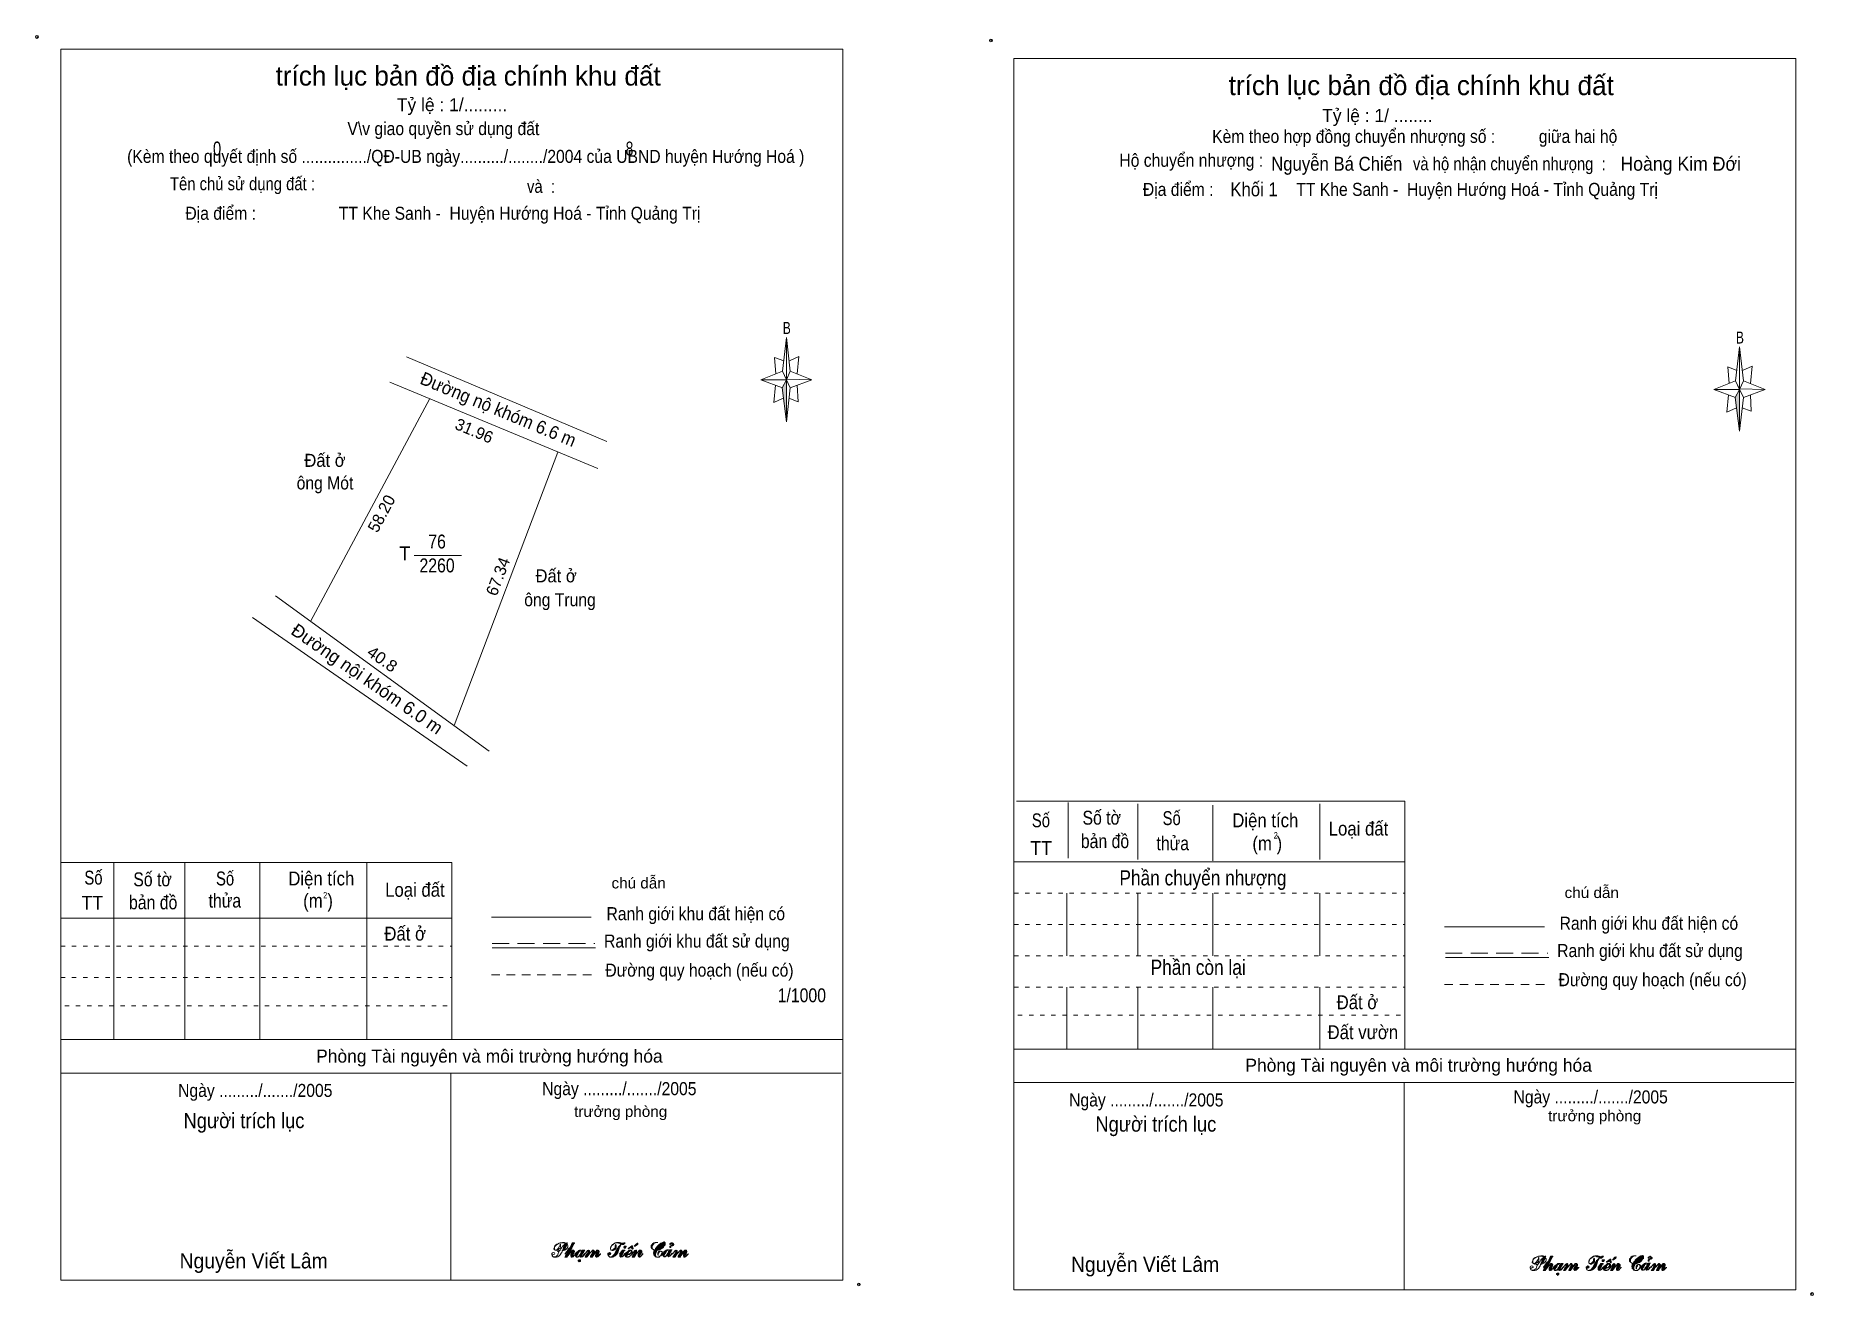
# Model space of a CAD drawing. Header units: centimetres. Extents: x 0.4 to 41.3, y 0.7 to 29.8.
import ezdxf
from ezdxf.enums import TextEntityAlignment as Align

# ---------------------------------------------------------------- set-up
doc = ezdxf.new("R2010")
doc.units = ezdxf.units.CM
doc.header["$LTSCALE"] = 0.13
doc.header["$PDMODE"] = 32
doc.header["$PDSIZE"] = 0.065
for name, pattern in [('DOTTED', [1.5, 0.3, -1.2]), ('MEDIUM_DASHED', [4.5, 3, -1.5]), ('SHORT_DASHED', [2.7, 1.5, -1.2])]:
    doc.linetypes.add(name, pattern=pattern)
for name, color, linetype, lineweight in [('1', 7, 'DOTTED', 13), ('22', 7, 'Continuous', 13), ('33', 7, 'Continuous', 13), ('5', 7, 'Continuous', 13)]:
    doc.layers.add(name, color=color, linetype=linetype, lineweight=lineweight)
for name, color, linetype in [('2', 7, 'Continuous'), ('34', 7, 'Continuous'), ('51', 7, 'Continuous')]:
    doc.layers.add(name, color=color, linetype=linetype)

msp = doc.modelspace()

# ---------------------------------------------------------------- texts
at = {"layer": '1', "width": 0.8}
for p in [(28.965, 11.27), (7.085, 9.89)]:
    msp.add_text('2', height=0.15, dxfattribs=at).set_placement(p, align=Align.CENTER)
at = {"layer": '2', "width": 0.95}
msp.add_text('Đường nộ khóm 6.6 m', height=0.3, rotation=337.44, dxfattribs=at).set_placement((11.012, 21.017), align=Align.CENTER)
at = {"layer": '2'}
for s, width, p in [('Đất ở', 0.95, (7.08, 19.83)), ('ông Mót', 0.9, (7.08, 19.31)), ('Đất ở', 0.95, (12.4, 17.17)), ('ông Trung', 0.9, (12.49, 16.62))]:
    msp.add_text(s, height=0.3, dxfattribs=dict(at, width=width)).set_placement(p, align=Align.CENTER)
msp.add_text('Đường nội khóm 6.0 m', height=0.3, rotation=325.305, dxfattribs=at).set_placement((7.965, 14.823), align=Align.CENTER)
at = {"layer": '33', "width": 0.85}
for s, p in [('76', (9.66, 17.95)), ('2260', (9.66, 17.4))]:
    msp.add_text(s, height=0.32, dxfattribs=at).set_placement(p, align=Align.CENTER)
at = {"layer": '33'}
msp.add_text('T', height=0.32, dxfattribs=at).set_placement((9.05, 17.68), align=Align.RIGHT)
at = {"layer": '34'}
for s, width, p in [('0', 0.8, (4.5, 27)), ('8', 0.75, (14, 27)), ('Nguyễn Bá Chiến', 0.9, (28.86, 26.65)), ('Hoàng Kim Đới', 0.95, (36.9, 26.65)), ('Khối 1', 0.9, (27.92, 26.06))]:
    msp.add_text(s, height=0.32, dxfattribs=dict(at, width=width)).set_placement(p)
at = {"layer": '5'}
for s, height, p in [('trích lục bản đồ địa chính khu đất', 0.45, (10.375, 28.61)), ('trích lục bản đồ địa chính khu đất', 0.45, (32.315, 28.39)), ('Tỷ lệ : 1/.........', 0.3, (10.005, 28.02)), ('Tỷ lệ : 1/ ........', 0.3, (31.305, 27.77)), ('Phòng Tài nguyên và môi trường hướng hóa ', 0.3, (10.92, 6.11)), ('Phòng Tài nguyên và môi trường hướng hóa ', 0.3, (32.31, 5.9))]:
    msp.add_text(s, height=height, dxfattribs=at).set_placement(p, align=Align.CENTER)
for s, height, width, p in [('V\\v giao quyền sử dụng đất ', 0.3, 0.9, (9.855, 27.47)), ('Kèm theo hợp đồng chuyển nhượng số :          giữa hai hộ ', 0.3, 0.9, (32.215, 27.29)), ('(Kèm theo quyết định số .............../QĐ-UB ngày........../......../2004 của UBND huyện Hướng Hoá )', 0.3, 0.9, (10.32, 26.83)), ('Hộ chuyển nhượng :', 0.3, 0.9, (27.02, 26.74)), ('và hộ nhận chuyển nhưọng  : ', 0.3, 0.85, (34.39, 26.66)), ('Tên chủ sử dụng đất :', 0.3, 0.85, (5.18, 26.2)), ('và  : ', 0.3, 0.85, (12.1, 26.14)), ('Địa điểm :                   TT Khe Sanh -  Huyện Hướng Hoá - Tỉnh Quảng Trị ', 0.3, 0.9, (31.885, 26.07)), ('Địa điểm :                   TT Khe Sanh -  Huyện Hướng Hoá - Tỉnh Quảng Trị ', 0.3, 0.9, (9.845, 25.52)), ('B', 0.276, 0.75, (17.71, 22.89)), ('B', 0.276, 0.75, (39.65, 22.67)), ('Số', 0.32, 0.8, (23.56, 11.53)), ('Số tờ', 0.32, 0.85, (24.96, 11.59)), ('Số', 0.32, 0.8, (26.57, 11.58)), ('Diện tích', 0.32, 0.9, (28.725, 11.53)), ('Loại đất', 0.32, 0.9, (30.87, 11.34)), ('TT', 0.32, 0.95, (23.565, 10.89)), ('bản đồ', 0.32, 0.85, (25.035, 11.05)), ('thửa', 0.32, 0.85, (26.595, 11)), ('(m )', 0.32, 0.9, (28.77, 11)), ('Số', 0.32, 0.8, (1.75, 10.21)), ('Số tờ', 0.32, 0.85, (3.11, 10.17)), ('Số', 0.32, 0.8, (4.78, 10.19)), ('Diện tích', 0.32, 0.9, (6.995, 10.19)), ('Loại đất', 0.32, 0.9, (9.15, 9.93)), ('chú dẫn', 0.25, 1.05, (14.3, 10.12)), ('Phần chuyển nhượng ', 0.35, 0.85, (27.345, 10.19)), ('TT', 0.32, 0.95, (1.725, 9.63)), ('bản đồ', 0.32, 0.85, (3.125, 9.64)), ('thửa', 0.32, 0.85, (4.775, 9.68)), ('(m )', 0.32, 0.9, (6.92, 9.68)), ('chú dẫn', 0.25, 1.05, (36.24, 9.9)), ('Ranh giới khu đất hiện có ', 0.3, 0.9, (15.665, 9.39)), ('Ranh giới khu đất hiện có ', 0.3, 0.9, (37.605, 9.17)), ('Đất ở ', 0.32, 0.9, (8.98, 8.92)), ('Ranh giới khu đất sử dụng', 0.3, 0.9, (15.64, 8.76)), ('Ranh giới khu đất sử dụng', 0.3, 0.9, (37.58, 8.54)), ('Đường quy hoạch (nếu có)', 0.3, 0.9, (15.7, 8.09)), ('Phần còn lại ', 0.35, 0.85, (27.235, 8.13)), ('Đường quy hoạch (nếu có)', 0.3, 0.9, (37.64, 7.87)), ('Đất ở ', 0.32, 0.9, (30.9, 7.34)), ('Đất vườn', 0.32, 0.9, (30.97, 6.65)), ('Ngày ........./......./2005', 0.3, 0.9, (5.475, 5.32)), ('Ngày ........./......./2005', 0.3, 0.9, (13.855, 5.36)), ('Ngày ........./......./2005', 0.3, 0.9, (25.985, 5.1)), ('Ngày ........./......./2005', 0.3, 0.9, (36.215, 5.17)), ('Người trích lục', 0.35, 0.9, (5.215, 4.6)), ('trưởng phòng ', 0.25, 1.05, (13.935, 4.86)), ('trưởng phòng ', 0.25, 1.05, (36.355, 4.76)), ('Người trích lục', 0.35, 0.9, (26.205, 4.52)), ('Nguyễn Viết Lâm ', 0.35, 0.95, (5.5, 1.37)), ('Nguyễn Viết Lâm ', 0.35, 0.95, (26.02, 1.29))]:
    msp.add_text(s, height=height, dxfattribs=dict(at, width=width)).set_placement(p, align=Align.CENTER)
at = {"layer": '51'}
for s, rotation, p in [('31.96', 337.246, (10.463, 20.537)), ('58.20', 61.872, (8.5, 18.691)), ('67.34', 69.221, (11.188, 17.257))]:
    msp.add_text(s, height=0.27, rotation=rotation, dxfattribs=at).set_placement(p, align=Align.CENTER)
at = {"layer": '51', "width": 1.05}
msp.add_text('40.8', height=0.2699, rotation=324.773, dxfattribs=at).set_placement((8.322, 15.293), align=Align.CENTER)
at = {"layer": '51', "width": 0.85}
msp.add_text('1/1000', height=0.32, dxfattribs=at).set_placement((17.5, 7.5))

# ---------------------------------------------------------------- hatches: boundary and pattern name
at = {"layer": '5'}
for points in [[(17.7, 21.83), (17.7, 20.87), (17.6, 21.65)], [(39.64, 21.61), (39.64, 20.65), (39.54, 21.43)], [(12.59, 1.81), (12.57, 1.8), (12.55, 1.79), (12.56, 1.82), (12.57, 1.85), (12.57, 1.87), (12.58, 1.88), (12.59, 1.9), (12.6, 1.92), (12.62, 1.94), (12.63, 1.93), (12.64, 1.9), (12.64, 1.89), (12.63, 1.88), (12.62, 1.85), (12.61, 1.83)], [(12.73, 1.87), (12.72, 1.85), (12.68, 1.81), (12.65, 1.76), (12.61, 1.71), (12.61, 1.7), (12.64, 1.75), (12.67, 1.78), (12.69, 1.81), (12.7, 1.81), (12.7, 1.81), (12.69, 1.79), (12.67, 1.75), (12.65, 1.72), (12.64, 1.7), (12.62, 1.66), (12.6, 1.63), (12.65, 1.63), (12.67, 1.66), (12.7, 1.7), (12.75, 1.76), (12.77, 1.78), (12.79, 1.79), (12.79, 1.78), (12.78, 1.76), (12.75, 1.71), (12.74, 1.69), (12.74, 1.67), (12.74, 1.65), (12.75, 1.64), (12.75, 1.63), (12.77, 1.63), (12.79, 1.64), (12.81, 1.66), (12.85, 1.7), (12.85, 1.71), (12.83, 1.68), (12.81, 1.67), (12.8, 1.65), (12.78, 1.64), (12.77, 1.64), (12.76, 1.64), (12.76, 1.64), (12.77, 1.65), (12.77, 1.65), (12.79, 1.68), (12.81, 1.72), (12.82, 1.76), (12.81, 1.78), (12.81, 1.79), (12.8, 1.79), (12.78, 1.79), (12.76, 1.77), (12.71, 1.72), (12.68, 1.69), (12.68, 1.68), (12.68, 1.69), (12.76, 1.84), (12.81, 1.94), (12.82, 1.95), (12.82, 1.96), (12.82, 1.96), (12.81, 1.96), (12.81, 1.96), (12.77, 1.96), (12.73, 1.87)], [(12.84, 1.71), (12.91, 1.71), (12.91, 1.72), (12.91, 1.72), (12.92, 1.74), (12.93, 1.76), (12.95, 1.77), (12.96, 1.79), (12.97, 1.79), (12.98, 1.79), (12.99, 1.78), (12.99, 1.77), (12.98, 1.75), (12.97, 1.71), (13.01, 1.71), (13.03, 1.74), (13.03, 1.74), (13.03, 1.74), (13.03, 1.75), (13.04, 1.75), (13.04, 1.76), (13.04, 1.76), (13.05, 1.78), (13.06, 1.79), (13.06, 1.79), (13.05, 1.79), (13.04, 1.79), (13.03, 1.79), (13.02, 1.79), (13.02, 1.79), (13.01, 1.79), (13, 1.78), (13, 1.77), (12.99, 1.78), (12.98, 1.79), (12.96, 1.79), (12.94, 1.79), (12.92, 1.78), (12.87, 1.74), (12.86, 1.73), (12.85, 1.72), (12.85, 1.72)], [(12.84, 1.71), (12.84, 1.71), (12.84, 1.71), (12.84, 1.7), (12.84, 1.7), (12.85, 1.7), (12.85, 1.71), (12.85, 1.71), (12.85, 1.71), (12.85, 1.69), (12.85, 1.68), (12.85, 1.66), (12.86, 1.64), (12.87, 1.63), (12.89, 1.63), (12.9, 1.63), (12.92, 1.64), (12.94, 1.66), (12.95, 1.67), (12.95, 1.68), (12.95, 1.66), (12.96, 1.65), (12.96, 1.64), (12.97, 1.63), (12.98, 1.63), (13.01, 1.64), (13.04, 1.67), (13.06, 1.7), (13.06, 1.71), (13.03, 1.68), (13.02, 1.66), (13.01, 1.65), (13, 1.64), (12.99, 1.64), (12.98, 1.64), (12.98, 1.64), (12.98, 1.65), (12.99, 1.66), (13.01, 1.71), (12.97, 1.71), (12.96, 1.71), (12.95, 1.69), (12.94, 1.68), (12.93, 1.66), (12.91, 1.64), (12.89, 1.63), (12.88, 1.64), (12.88, 1.65), (12.88, 1.67), (12.9, 1.7), (12.91, 1.71)], [(13.1, 1.75), (13.13, 1.77), (13.14, 1.79), (13.15, 1.78), (13.13, 1.74), (13.12, 1.72), (13.11, 1.7), (13.08, 1.65), (13.07, 1.63), (13.07, 1.63), (13.08, 1.63), (13.1, 1.63), (13.11, 1.63), (13.12, 1.64), (13.14, 1.67), (13.16, 1.7), (13.18, 1.72), (13.22, 1.77), (13.25, 1.79), (13.25, 1.78), (13.22, 1.7), (13.19, 1.65), (13.19, 1.63), (13.19, 1.63), (13.19, 1.63), (13.2, 1.63), (13.21, 1.63), (13.22, 1.63), (13.23, 1.63), (13.24, 1.63), (13.25, 1.66), (13.31, 1.74), (13.34, 1.78), (13.36, 1.79), (13.36, 1.78), (13.35, 1.75), (13.32, 1.71), (13.32, 1.69), (13.31, 1.68), (13.31, 1.67), (13.31, 1.65), (13.32, 1.64), (13.33, 1.63), (13.34, 1.63), (13.36, 1.64), (13.38, 1.66), (13.42, 1.7), (13.42, 1.71), (13.42, 1.7), (13.41, 1.7), (13.4, 1.69), (13.37, 1.65), (13.36, 1.64), (13.34, 1.64), (13.34, 1.64), (13.35, 1.67), (13.38, 1.72), (13.39, 1.75), (13.39, 1.77), (13.38, 1.78), (13.37, 1.79), (13.36, 1.79), (13.34, 1.79), (13.32, 1.77), (13.28, 1.72), (13.27, 1.71), (13.27, 1.71), (13.27, 1.71), (13.27, 1.71), (13.27, 1.72), (13.28, 1.76), (13.27, 1.78), (13.26, 1.79), (13.24, 1.79), (13.22, 1.77), (13.17, 1.72), (13.16, 1.71), (13.16, 1.71), (13.16, 1.71), (13.16, 1.72), (13.17, 1.77), (13.17, 1.78), (13.15, 1.79), (13.12, 1.78), (13.09, 1.74), (13.06, 1.71), (13.06, 1.7)], [(13.74, 1.69), (13.7, 1.65), (13.68, 1.64), (13.67, 1.64), (13.66, 1.63), (13.63, 1.64), (13.61, 1.65), (13.61, 1.66), (13.61, 1.68), (13.63, 1.69), (13.65, 1.69), (13.66, 1.71), (13.65, 1.73), (13.63, 1.74), (13.62, 1.73), (13.6, 1.72), (13.59, 1.71), (13.59, 1.69), (13.6, 1.67), (13.61, 1.65), (13.64, 1.63), (13.67, 1.63), (13.7, 1.63), (13.72, 1.64), (13.74, 1.65), (13.76, 1.66), (13.79, 1.69), (13.82, 1.73), (13.83, 1.75), (13.84, 1.78), (13.85, 1.83), (13.86, 1.86), (13.88, 1.89), (13.89, 1.91), (13.89, 1.91), (13.88, 1.91), (13.85, 1.88), (13.83, 1.86), (13.82, 1.84), (13.79, 1.79), (13.76, 1.74), (13.74, 1.69)], [(13.77, 1.92), (13.76, 1.88), (13.76, 1.86), (13.76, 1.86), (13.75, 1.84), (13.72, 1.81), (13.7, 1.79), (13.69, 1.79), (13.67, 1.79), (13.66, 1.8), (13.65, 1.82), (13.66, 1.85), (13.67, 1.87), (13.68, 1.9), (13.71, 1.92), (13.75, 1.95), (13.78, 1.96), (13.8, 1.96), (13.82, 1.96), (13.84, 1.95), (13.85, 1.95), (13.86, 1.95), (13.88, 1.94), (13.91, 1.92), (13.93, 1.92), (13.95, 1.92), (13.96, 1.93), (13.98, 1.95), (13.99, 1.96), (13.99, 1.96), (13.98, 1.96), (13.97, 1.96), (13.96, 1.96), (13.94, 1.95), (13.89, 1.96), (13.86, 1.97), (13.83, 1.97), (13.79, 1.97), (13.76, 1.96), (13.73, 1.94), (13.7, 1.92), (13.68, 1.9), (13.66, 1.87), (13.65, 1.85), (13.65, 1.82), (13.65, 1.81), (13.66, 1.8), (13.67, 1.79), (13.69, 1.78), (13.71, 1.78), (13.73, 1.79), (13.75, 1.8), (13.77, 1.82), (13.78, 1.84), (13.78, 1.87), (13.78, 1.9), (13.77, 1.92), (13.77, 1.92)], [(13.91, 1.76), (13.91, 1.76), (13.91, 1.75), (13.9, 1.74), (13.89, 1.71), (13.87, 1.68), (13.87, 1.66), (13.87, 1.65), (13.88, 1.64), (13.88, 1.63), (13.89, 1.63), (13.92, 1.64), (13.95, 1.66), (13.97, 1.68), (13.98, 1.7), (13.98, 1.71), (13.97, 1.69), (13.95, 1.67), (13.92, 1.64), (13.9, 1.64), (13.9, 1.64), (13.91, 1.67), (13.95, 1.74), (13.95, 1.75), (13.96, 1.77), (13.98, 1.78), (13.98, 1.79), (13.97, 1.79), (13.93, 1.79), (13.9, 1.75), (13.86, 1.7), (13.86, 1.7)], [(13.96, 1.85), (13.97, 1.84), (13.99, 1.84), (14, 1.84), (14.01, 1.87), (14.01, 1.88), (13.99, 1.88), (13.97, 1.88), (13.96, 1.87)], [(14.01, 1.73), (14, 1.73), (14, 1.72), (13.99, 1.71), (13.99, 1.71), (13.98, 1.7), (13.98, 1.7), (13.98, 1.7), (13.98, 1.69), (13.99, 1.7), (13.99, 1.7), (13.99, 1.69), (13.99, 1.69), (13.99, 1.68), (13.99, 1.68), (13.99, 1.67), (13.99, 1.66), (14, 1.64), (14.02, 1.63), (14.04, 1.63), (14.06, 1.63), (14.07, 1.63), (14.07, 1.64), (14.08, 1.64), (14.09, 1.64), (14.1, 1.65), (14.11, 1.66), (14.11, 1.66), (14.12, 1.66), (14.12, 1.67), (14.13, 1.68), (14.14, 1.68), (14.14, 1.68), (14.14, 1.69), (14.15, 1.69), (14.15, 1.7), (14.13, 1.68), (14.12, 1.67), (14.11, 1.66), (14.09, 1.65), (14.07, 1.64), (14.06, 1.64), (14.05, 1.63), (14.03, 1.64), (14.03, 1.65), (14.03, 1.66), (14.03, 1.66), (14.03, 1.67), (14.03, 1.67), (14.04, 1.68), (14.04, 1.68), (14.04, 1.68), (14.06, 1.69), (14.09, 1.69), (14.1, 1.7), (14.11, 1.71), (14.12, 1.71), (14.13, 1.72), (14.14, 1.73), (14.12, 1.73), (14.11, 1.73), (14.11, 1.72), (14.07, 1.69), (14.04, 1.69), (14.04, 1.69), (14.05, 1.71), (14.06, 1.72), (14.06, 1.73)], [(14.01, 1.73), (14.06, 1.73), (14.06, 1.74), (14.07, 1.74), (14.07, 1.75), (14.08, 1.76), (14.1, 1.78), (14.12, 1.78), (14.12, 1.78), (14.13, 1.77), (14.13, 1.75), (14.12, 1.73), (14.14, 1.73), (14.15, 1.74), (14.15, 1.76), (14.15, 1.77), (14.14, 1.78), (14.13, 1.79), (14.11, 1.79), (14.08, 1.79), (14.06, 1.77)], [(14.06, 1.83), (14.07, 1.82), (14.13, 1.85), (14.16, 1.81), (14.17, 1.82), (14.16, 1.89), (14.14, 1.89)], [(14.24, 1.79), (14.21, 1.78), (14.19, 1.75), (14.15, 1.71), (14.15, 1.7), (14.19, 1.75), (14.2, 1.77), (14.21, 1.78), (14.23, 1.79), (14.23, 1.79), (14.23, 1.78), (14.23, 1.78), (14.21, 1.74), (14.19, 1.7), (14.16, 1.65), (14.15, 1.63), (14.15, 1.63), (14.16, 1.63), (14.16, 1.63), (14.17, 1.63), (14.19, 1.63), (14.2, 1.63), (14.22, 1.66), (14.25, 1.71), (14.27, 1.72), (14.28, 1.74), (14.3, 1.77), (14.32, 1.79), (14.34, 1.79), (14.34, 1.78), (14.33, 1.75), (14.3, 1.71), (14.29, 1.69), (14.29, 1.67), (14.29, 1.65), (14.3, 1.64), (14.31, 1.63), (14.32, 1.63), (14.34, 1.64), (14.36, 1.66), (14.4, 1.7), (14.4, 1.71), (14.38, 1.69), (14.35, 1.65), (14.33, 1.64), (14.32, 1.63), (14.31, 1.64), (14.33, 1.67), (14.36, 1.72), (14.37, 1.74), (14.37, 1.75), (14.37, 1.77), (14.36, 1.78), (14.35, 1.79), (14.34, 1.79), (14.31, 1.77), (14.26, 1.72), (14.25, 1.71), (14.24, 1.7), (14.25, 1.71), (14.25, 1.72), (14.25, 1.73), (14.26, 1.75), (14.26, 1.76), (14.26, 1.77), (14.25, 1.78), (14.24, 1.79)], [(14.2, 1.88), (14.22, 1.88), (14.27, 1.92), (14.28, 1.93), (14.28, 1.94), (14.28, 1.95), (14.27, 1.95), (14.25, 1.94)], [(14.71, 1.97), (14.72, 1.97), (14.73, 1.97), (14.74, 1.97), (14.74, 1.97), (14.73, 1.97), (14.71, 1.97), (14.68, 1.97), (14.66, 1.96), (14.65, 1.96), (14.62, 1.94), (14.61, 1.92), (14.59, 1.9), (14.59, 1.87), (14.59, 1.85), (14.6, 1.83), (14.64, 1.8), (14.66, 1.79), (14.66, 1.78), (14.65, 1.77), (14.64, 1.72), (14.65, 1.7), (14.65, 1.68), (14.67, 1.66), (14.69, 1.64), (14.71, 1.63), (14.74, 1.63), (14.76, 1.64), (14.79, 1.65), (14.81, 1.66), (14.83, 1.68), (14.84, 1.71), (14.84, 1.73), (14.84, 1.75), (14.83, 1.76), (14.82, 1.77), (14.8, 1.77), (14.78, 1.77), (14.76, 1.76), (14.74, 1.73), (14.74, 1.7), (14.74, 1.7), (14.74, 1.68), (14.75, 1.67), (14.75, 1.68), (14.75, 1.7), (14.75, 1.71), (14.76, 1.72), (14.77, 1.74), (14.78, 1.76), (14.81, 1.77), (14.82, 1.76), (14.83, 1.75), (14.84, 1.73), (14.83, 1.71), (14.82, 1.69), (14.81, 1.67), (14.79, 1.65), (14.77, 1.63), (14.74, 1.63), (14.72, 1.63), (14.7, 1.64), (14.69, 1.66), (14.69, 1.68), (14.69, 1.71), (14.7, 1.74), (14.73, 1.79), (14.76, 1.79), (14.78, 1.8), (14.82, 1.82), (14.85, 1.84), (14.87, 1.86), (14.89, 1.89), (14.91, 1.91), (14.91, 1.94), (14.91, 1.96), (14.9, 1.97), (14.89, 1.98), (14.88, 1.98), (14.85, 1.97), (14.81, 1.95), (14.77, 1.92), (14.74, 1.89), (14.72, 1.87), (14.71, 1.85), (14.69, 1.83), (14.68, 1.81), (14.67, 1.8), (14.67, 1.79), (14.65, 1.8), (14.62, 1.82), (14.61, 1.83), (14.61, 1.85), (14.61, 1.88), (14.62, 1.9), (14.64, 1.93), (14.66, 1.95), (14.69, 1.96)], [(14.85, 1.86), (14.81, 1.83), (14.77, 1.81), (14.75, 1.8), (14.73, 1.8), (14.75, 1.84), (14.8, 1.91), (14.82, 1.94), (14.84, 1.96), (14.86, 1.97), (14.88, 1.97), (14.89, 1.97), (14.9, 1.95), (14.89, 1.93), (14.88, 1.91)], [(14.85, 1.72), (14.92, 1.72), (14.92, 1.73), (14.92, 1.73), (14.93, 1.75), (14.94, 1.77), (14.96, 1.78), (14.97, 1.8), (14.98, 1.8), (14.99, 1.8), (15, 1.79), (15, 1.78), (14.99, 1.76), (14.98, 1.72), (15.02, 1.72), (15.04, 1.75), (15.04, 1.75), (15.04, 1.75), (15.04, 1.76), (15.05, 1.76), (15.05, 1.77), (15.05, 1.77), (15.06, 1.79), (15.07, 1.8), (15.07, 1.8), (15.06, 1.8), (15.05, 1.8), (15.04, 1.8), (15.03, 1.8), (15.03, 1.8), (15.02, 1.8), (15.01, 1.79), (15.01, 1.78), (15, 1.79), (14.99, 1.8), (14.97, 1.8), (14.95, 1.8), (14.93, 1.79), (14.88, 1.75), (14.87, 1.74), (14.86, 1.73), (14.86, 1.73)], [(14.85, 1.72), (14.85, 1.72), (14.85, 1.72), (14.85, 1.71), (14.85, 1.71), (14.86, 1.71), (14.86, 1.72), (14.86, 1.72), (14.86, 1.72), (14.86, 1.7), (14.86, 1.69), (14.86, 1.67), (14.87, 1.65), (14.88, 1.64), (14.9, 1.64), (14.91, 1.64), (14.93, 1.65), (14.95, 1.67), (14.96, 1.68), (14.96, 1.69), (14.96, 1.67), (14.97, 1.66), (14.97, 1.65), (14.98, 1.64), (14.99, 1.64), (15.02, 1.65), (15.05, 1.68), (15.07, 1.71), (15.07, 1.72), (15.04, 1.69), (15.03, 1.67), (15.02, 1.66), (15.01, 1.65), (15, 1.65), (14.99, 1.65), (14.99, 1.65), (14.99, 1.66), (15, 1.67), (15.02, 1.72), (14.98, 1.72), (14.97, 1.72), (14.96, 1.7), (14.95, 1.69), (14.94, 1.67), (14.92, 1.65), (14.9, 1.64), (14.89, 1.65), (14.89, 1.66), (14.89, 1.68), (14.91, 1.71), (14.92, 1.72)], [(15.02, 1.86), (15.02, 1.86), (15.02, 1.85), (15.03, 1.85), (15.03, 1.85), (15.03, 1.85), (15.04, 1.85), (15.04, 1.85), (15.04, 1.85), (15.04, 1.86), (15.03, 1.86), (15.03, 1.86), (15.03, 1.87), (15.03, 1.87), (15.03, 1.87), (15.03, 1.88), (15.04, 1.88), (15.05, 1.88), (15.06, 1.89), (15.07, 1.89), (15.08, 1.89), (15.09, 1.9), (15.1, 1.9), (15.1, 1.91), (15.11, 1.92), (15.11, 1.93), (15.1, 1.93), (15.1, 1.94), (15.1, 1.94), (15.09, 1.95), (15.09, 1.95), (15.08, 1.95), (15.07, 1.96), (15.06, 1.96), (15.05, 1.95), (15.04, 1.95), (15.03, 1.95), (15.03, 1.95), (15.02, 1.94), (15.02, 1.94), (15.02, 1.93), (15.02, 1.93), (15.02, 1.92), (15.03, 1.92), (15.03, 1.93), (15.04, 1.94), (15.05, 1.94), (15.06, 1.94), (15.07, 1.94), (15.07, 1.94), (15.08, 1.93), (15.08, 1.92), (15.07, 1.92), (15.07, 1.91), (15.05, 1.9), (15.04, 1.89), (15.03, 1.89), (15.03, 1.88), (15.02, 1.88), (15.02, 1.88), (15.02, 1.88), (15.02, 1.87)], [(15.12, 1.75), (15.15, 1.77), (15.16, 1.79), (15.17, 1.78), (15.15, 1.74), (15.14, 1.72), (15.13, 1.7), (15.1, 1.65), (15.09, 1.63), (15.09, 1.63), (15.1, 1.63), (15.12, 1.63), (15.13, 1.63), (15.14, 1.64), (15.16, 1.67), (15.18, 1.7), (15.2, 1.72), (15.24, 1.77), (15.27, 1.79), (15.27, 1.78), (15.24, 1.7), (15.21, 1.65), (15.21, 1.63), (15.21, 1.63), (15.21, 1.63), (15.22, 1.63), (15.23, 1.63), (15.24, 1.63), (15.25, 1.63), (15.26, 1.63), (15.27, 1.66), (15.33, 1.74), (15.36, 1.78), (15.38, 1.79), (15.38, 1.78), (15.37, 1.75), (15.34, 1.71), (15.34, 1.69), (15.33, 1.68), (15.33, 1.67), (15.33, 1.65), (15.34, 1.64), (15.35, 1.63), (15.36, 1.63), (15.38, 1.64), (15.4, 1.66), (15.44, 1.7), (15.44, 1.71), (15.44, 1.7), (15.43, 1.7), (15.42, 1.69), (15.39, 1.65), (15.38, 1.64), (15.36, 1.64), (15.36, 1.64), (15.37, 1.67), (15.4, 1.72), (15.41, 1.75), (15.41, 1.77), (15.4, 1.78), (15.39, 1.79), (15.38, 1.79), (15.36, 1.79), (15.34, 1.77), (15.3, 1.72), (15.29, 1.71), (15.29, 1.71), (15.29, 1.71), (15.29, 1.71), (15.29, 1.72), (15.3, 1.76), (15.29, 1.78), (15.28, 1.79), (15.26, 1.79), (15.24, 1.77), (15.19, 1.72), (15.18, 1.71), (15.18, 1.71), (15.18, 1.71), (15.18, 1.72), (15.19, 1.77), (15.19, 1.78), (15.17, 1.79), (15.14, 1.78), (15.11, 1.74), (15.08, 1.71), (15.08, 1.7)], [(35.25, 1.56), (35.24, 1.54), (35.2, 1.5), (35.17, 1.45), (35.13, 1.4), (35.13, 1.39), (35.16, 1.44), (35.19, 1.47), (35.21, 1.5), (35.22, 1.5), (35.22, 1.5), (35.21, 1.48), (35.19, 1.44), (35.17, 1.41), (35.16, 1.39), (35.14, 1.35), (35.12, 1.32), (35.17, 1.32), (35.19, 1.35), (35.22, 1.39), (35.27, 1.45), (35.29, 1.47), (35.31, 1.48), (35.31, 1.47), (35.3, 1.45), (35.27, 1.4), (35.26, 1.38), (35.26, 1.36), (35.26, 1.34), (35.27, 1.33), (35.27, 1.32), (35.29, 1.32), (35.31, 1.33), (35.33, 1.35), (35.37, 1.39), (35.37, 1.4), (35.35, 1.37), (35.33, 1.36), (35.32, 1.34), (35.3, 1.33), (35.29, 1.33), (35.28, 1.33), (35.28, 1.33), (35.29, 1.34), (35.29, 1.34), (35.31, 1.37), (35.33, 1.41), (35.34, 1.45), (35.33, 1.47), (35.33, 1.48), (35.32, 1.48), (35.3, 1.48), (35.28, 1.46), (35.23, 1.41), (35.2, 1.38), (35.2, 1.37), (35.2, 1.38), (35.28, 1.53), (35.33, 1.63), (35.34, 1.64), (35.34, 1.65), (35.34, 1.65), (35.33, 1.65), (35.33, 1.65), (35.29, 1.65), (35.25, 1.56)], [(36.29, 1.61), (36.28, 1.57), (36.28, 1.55), (36.28, 1.55), (36.27, 1.53), (36.24, 1.5), (36.22, 1.48), (36.21, 1.48), (36.19, 1.48), (36.18, 1.49), (36.17, 1.51), (36.18, 1.54), (36.19, 1.56), (36.2, 1.59), (36.23, 1.61), (36.27, 1.64), (36.3, 1.65), (36.32, 1.65), (36.34, 1.65), (36.36, 1.64), (36.37, 1.64), (36.38, 1.64), (36.4, 1.63), (36.43, 1.61), (36.45, 1.61), (36.47, 1.61), (36.48, 1.62), (36.5, 1.64), (36.51, 1.65), (36.51, 1.65), (36.5, 1.65), (36.49, 1.65), (36.48, 1.65), (36.46, 1.64), (36.41, 1.65), (36.38, 1.66), (36.35, 1.66), (36.31, 1.66), (36.28, 1.65), (36.25, 1.63), (36.22, 1.61), (36.2, 1.59), (36.18, 1.56), (36.17, 1.54), (36.17, 1.51), (36.17, 1.5), (36.18, 1.49), (36.19, 1.48), (36.21, 1.47), (36.23, 1.47), (36.25, 1.48), (36.27, 1.49), (36.29, 1.51), (36.3, 1.53), (36.3, 1.56), (36.3, 1.59), (36.29, 1.61), (36.29, 1.61)], [(36.72, 1.57), (36.74, 1.57), (36.79, 1.61), (36.8, 1.62), (36.8, 1.63), (36.8, 1.64), (36.79, 1.64), (36.77, 1.63)], [(37.23, 1.66), (37.24, 1.66), (37.25, 1.66), (37.26, 1.66), (37.26, 1.66), (37.25, 1.66), (37.23, 1.66), (37.2, 1.66), (37.18, 1.65), (37.17, 1.65), (37.14, 1.63), (37.13, 1.61), (37.11, 1.59), (37.11, 1.56), (37.11, 1.54), (37.12, 1.52), (37.16, 1.49), (37.18, 1.48), (37.18, 1.47), (37.17, 1.46), (37.16, 1.41), (37.17, 1.39), (37.17, 1.37), (37.19, 1.35), (37.21, 1.33), (37.23, 1.32), (37.26, 1.32), (37.28, 1.33), (37.31, 1.34), (37.33, 1.35), (37.35, 1.37), (37.36, 1.4), (37.36, 1.42), (37.36, 1.44), (37.35, 1.45), (37.34, 1.46), (37.32, 1.46), (37.3, 1.46), (37.28, 1.45), (37.26, 1.42), (37.26, 1.39), (37.26, 1.39), (37.26, 1.37), (37.27, 1.36), (37.27, 1.37), (37.27, 1.39), (37.27, 1.4), (37.28, 1.41), (37.29, 1.43), (37.3, 1.45), (37.33, 1.46), (37.34, 1.45), (37.35, 1.44), (37.36, 1.42), (37.35, 1.4), (37.34, 1.38), (37.33, 1.36), (37.31, 1.34), (37.29, 1.32), (37.26, 1.32), (37.24, 1.32), (37.22, 1.33), (37.21, 1.35), (37.21, 1.37), (37.21, 1.4), (37.22, 1.43), (37.25, 1.48), (37.28, 1.48), (37.3, 1.49), (37.34, 1.51), (37.37, 1.53), (37.39, 1.55), (37.41, 1.58), (37.43, 1.6), (37.43, 1.63), (37.43, 1.65), (37.42, 1.66), (37.41, 1.67), (37.4, 1.67), (37.37, 1.66), (37.33, 1.64), (37.29, 1.61), (37.26, 1.58), (37.24, 1.56), (37.23, 1.54), (37.21, 1.52), (37.2, 1.5), (37.19, 1.49), (37.19, 1.48), (37.17, 1.49), (37.14, 1.51), (37.13, 1.52), (37.13, 1.54), (37.13, 1.57), (37.14, 1.59), (37.16, 1.62), (37.18, 1.64), (37.21, 1.65)], [(37.37, 1.55), (37.33, 1.52), (37.29, 1.5), (37.27, 1.49), (37.25, 1.49), (37.27, 1.53), (37.32, 1.6), (37.34, 1.63), (37.36, 1.65), (37.38, 1.66), (37.4, 1.66), (37.41, 1.66), (37.42, 1.64), (37.41, 1.62), (37.4, 1.6)], [(37.54, 1.55), (37.54, 1.55), (37.54, 1.54), (37.55, 1.54), (37.55, 1.54), (37.55, 1.54), (37.56, 1.54), (37.56, 1.54), (37.56, 1.54), (37.56, 1.55), (37.55, 1.55), (37.55, 1.55), (37.55, 1.56), (37.55, 1.56), (37.55, 1.56), (37.55, 1.57), (37.56, 1.57), (37.57, 1.57), (37.58, 1.58), (37.59, 1.58), (37.6, 1.58), (37.61, 1.59), (37.62, 1.59), (37.62, 1.6), (37.63, 1.61), (37.63, 1.62), (37.62, 1.62), (37.62, 1.63), (37.62, 1.63), (37.61, 1.64), (37.61, 1.64), (37.6, 1.64), (37.59, 1.65), (37.58, 1.65), (37.57, 1.64), (37.56, 1.64), (37.55, 1.64), (37.55, 1.64), (37.54, 1.63), (37.54, 1.63), (37.54, 1.62), (37.54, 1.62), (37.54, 1.61), (37.55, 1.61), (37.55, 1.62), (37.56, 1.63), (37.57, 1.63), (37.58, 1.63), (37.59, 1.63), (37.59, 1.63), (37.6, 1.62), (37.6, 1.61), (37.59, 1.61), (37.59, 1.6), (37.57, 1.59), (37.56, 1.58), (37.55, 1.58), (37.55, 1.57), (37.54, 1.57), (37.54, 1.57), (37.54, 1.57), (37.54, 1.56)], [(12.91, 1.54), (12.91, 1.54), (12.92, 1.53), (12.93, 1.52), (12.95, 1.53), (12.96, 1.54), (12.96, 1.56), (12.96, 1.57), (12.94, 1.57), (12.93, 1.57), (12.92, 1.57), (12.91, 1.56)], [(35.11, 1.5), (35.09, 1.49), (35.07, 1.48), (35.08, 1.51), (35.09, 1.54), (35.09, 1.56), (35.1, 1.57), (35.11, 1.59), (35.12, 1.61), (35.14, 1.63), (35.15, 1.62), (35.16, 1.59), (35.16, 1.58), (35.15, 1.57), (35.14, 1.54), (35.13, 1.52)], [(35.36, 1.4), (35.43, 1.4), (35.43, 1.41), (35.43, 1.41), (35.44, 1.43), (35.45, 1.45), (35.47, 1.46), (35.48, 1.48), (35.49, 1.48), (35.5, 1.48), (35.51, 1.47), (35.51, 1.46), (35.5, 1.44), (35.49, 1.4), (35.53, 1.4), (35.55, 1.43), (35.55, 1.43), (35.55, 1.43), (35.55, 1.44), (35.56, 1.44), (35.56, 1.45), (35.56, 1.45), (35.57, 1.47), (35.58, 1.48), (35.58, 1.48), (35.57, 1.48), (35.56, 1.48), (35.55, 1.48), (35.54, 1.48), (35.54, 1.48), (35.53, 1.48), (35.52, 1.47), (35.52, 1.46), (35.51, 1.47), (35.5, 1.48), (35.48, 1.48), (35.46, 1.48), (35.44, 1.47), (35.39, 1.43), (35.38, 1.42), (35.37, 1.41), (35.37, 1.41)], [(35.36, 1.4), (35.36, 1.4), (35.36, 1.4), (35.36, 1.39), (35.36, 1.39), (35.37, 1.39), (35.37, 1.4), (35.37, 1.4), (35.37, 1.4), (35.37, 1.38), (35.37, 1.37), (35.37, 1.35), (35.38, 1.33), (35.39, 1.32), (35.41, 1.32), (35.42, 1.32), (35.44, 1.33), (35.46, 1.35), (35.47, 1.36), (35.47, 1.37), (35.47, 1.35), (35.48, 1.34), (35.48, 1.33), (35.49, 1.32), (35.5, 1.32), (35.53, 1.33), (35.56, 1.36), (35.58, 1.39), (35.58, 1.4), (35.55, 1.37), (35.54, 1.35), (35.53, 1.34), (35.52, 1.33), (35.51, 1.33), (35.5, 1.33), (35.5, 1.33), (35.5, 1.34), (35.51, 1.35), (35.53, 1.4), (35.49, 1.4), (35.48, 1.4), (35.47, 1.38), (35.46, 1.37), (35.45, 1.35), (35.43, 1.33), (35.41, 1.32), (35.4, 1.33), (35.4, 1.34), (35.4, 1.36), (35.42, 1.39), (35.43, 1.4)], [(35.43, 1.23), (35.43, 1.23), (35.44, 1.22), (35.45, 1.21), (35.47, 1.22), (35.48, 1.23), (35.48, 1.25), (35.48, 1.26), (35.46, 1.26), (35.45, 1.26), (35.44, 1.26), (35.43, 1.25)], [(35.62, 1.44), (35.65, 1.46), (35.66, 1.48), (35.67, 1.47), (35.65, 1.43), (35.64, 1.41), (35.63, 1.39), (35.6, 1.34), (35.59, 1.32), (35.59, 1.32), (35.6, 1.32), (35.62, 1.32), (35.63, 1.32), (35.64, 1.33), (35.66, 1.36), (35.68, 1.39), (35.7, 1.41), (35.74, 1.46), (35.77, 1.48), (35.77, 1.47), (35.74, 1.39), (35.71, 1.34), (35.71, 1.32), (35.71, 1.32), (35.71, 1.32), (35.72, 1.32), (35.73, 1.32), (35.74, 1.32), (35.75, 1.32), (35.76, 1.32), (35.77, 1.35), (35.83, 1.43), (35.86, 1.47), (35.88, 1.48), (35.88, 1.47), (35.87, 1.44), (35.84, 1.4), (35.84, 1.38), (35.83, 1.37), (35.83, 1.36), (35.83, 1.34), (35.84, 1.33), (35.85, 1.32), (35.86, 1.32), (35.88, 1.33), (35.9, 1.35), (35.94, 1.39), (35.94, 1.4), (35.94, 1.39), (35.93, 1.39), (35.92, 1.38), (35.89, 1.34), (35.88, 1.33), (35.86, 1.33), (35.86, 1.33), (35.87, 1.36), (35.9, 1.41), (35.91, 1.44), (35.91, 1.46), (35.9, 1.47), (35.89, 1.48), (35.88, 1.48), (35.86, 1.48), (35.84, 1.46), (35.8, 1.41), (35.79, 1.4), (35.79, 1.4), (35.79, 1.4), (35.79, 1.4), (35.79, 1.41), (35.8, 1.45), (35.79, 1.47), (35.78, 1.48), (35.76, 1.48), (35.74, 1.46), (35.69, 1.41), (35.68, 1.4), (35.68, 1.4), (35.68, 1.4), (35.68, 1.41), (35.69, 1.46), (35.69, 1.47), (35.67, 1.48), (35.64, 1.47), (35.61, 1.43), (35.58, 1.4), (35.58, 1.39)], [(36.26, 1.38), (36.22, 1.34), (36.2, 1.33), (36.19, 1.33), (36.18, 1.32), (36.15, 1.33), (36.13, 1.34), (36.13, 1.35), (36.13, 1.37), (36.15, 1.38), (36.17, 1.38), (36.18, 1.4), (36.17, 1.42), (36.15, 1.43), (36.14, 1.42), (36.12, 1.41), (36.11, 1.4), (36.11, 1.38), (36.12, 1.36), (36.13, 1.34), (36.16, 1.32), (36.19, 1.32), (36.22, 1.32), (36.24, 1.33), (36.26, 1.34), (36.28, 1.35), (36.31, 1.38), (36.34, 1.42), (36.35, 1.44), (36.36, 1.47), (36.37, 1.52), (36.38, 1.55), (36.4, 1.58), (36.41, 1.6), (36.41, 1.6), (36.4, 1.6), (36.37, 1.57), (36.35, 1.55), (36.34, 1.53), (36.31, 1.48), (36.28, 1.43), (36.26, 1.38)], [(36.43, 1.45), (36.43, 1.45), (36.43, 1.44), (36.42, 1.43), (36.41, 1.4), (36.39, 1.37), (36.39, 1.35), (36.39, 1.34), (36.4, 1.33), (36.4, 1.32), (36.41, 1.32), (36.44, 1.33), (36.47, 1.35), (36.49, 1.37), (36.5, 1.39), (36.5, 1.4), (36.49, 1.38), (36.47, 1.36), (36.44, 1.33), (36.42, 1.33), (36.42, 1.33), (36.43, 1.36), (36.47, 1.43), (36.47, 1.44), (36.48, 1.46), (36.5, 1.47), (36.5, 1.48), (36.49, 1.48), (36.45, 1.48), (36.42, 1.44), (36.38, 1.39), (36.38, 1.39)], [(36.48, 1.54), (36.49, 1.53), (36.51, 1.53), (36.52, 1.53), (36.53, 1.56), (36.53, 1.57), (36.51, 1.57), (36.49, 1.57), (36.48, 1.56)], [(36.53, 1.42), (36.52, 1.42), (36.52, 1.41), (36.51, 1.4), (36.51, 1.4), (36.5, 1.39), (36.5, 1.39), (36.5, 1.39), (36.5, 1.38), (36.51, 1.39), (36.51, 1.39), (36.51, 1.38), (36.51, 1.38), (36.51, 1.37), (36.51, 1.37), (36.51, 1.36), (36.51, 1.35), (36.52, 1.33), (36.54, 1.32), (36.56, 1.32), (36.58, 1.32), (36.59, 1.32), (36.59, 1.33), (36.6, 1.33), (36.61, 1.33), (36.62, 1.34), (36.63, 1.35), (36.63, 1.35), (36.64, 1.35), (36.64, 1.36), (36.65, 1.37), (36.66, 1.37), (36.66, 1.37), (36.66, 1.38), (36.67, 1.38), (36.67, 1.39), (36.65, 1.37), (36.64, 1.36), (36.63, 1.35), (36.61, 1.34), (36.59, 1.33), (36.58, 1.33), (36.57, 1.32), (36.55, 1.33), (36.55, 1.34), (36.55, 1.35), (36.55, 1.35), (36.55, 1.36), (36.55, 1.36), (36.56, 1.37), (36.56, 1.37), (36.56, 1.37), (36.58, 1.38), (36.61, 1.38), (36.62, 1.39), (36.63, 1.4), (36.64, 1.4), (36.65, 1.41), (36.66, 1.42), (36.64, 1.42), (36.63, 1.42), (36.63, 1.41), (36.59, 1.38), (36.56, 1.38), (36.56, 1.38), (36.57, 1.4), (36.58, 1.41), (36.58, 1.42)], [(36.53, 1.42), (36.58, 1.42), (36.58, 1.43), (36.59, 1.43), (36.59, 1.44), (36.6, 1.45), (36.62, 1.47), (36.64, 1.47), (36.64, 1.47), (36.65, 1.46), (36.65, 1.44), (36.64, 1.42), (36.66, 1.42), (36.67, 1.43), (36.67, 1.45), (36.67, 1.46), (36.66, 1.47), (36.65, 1.48), (36.63, 1.48), (36.6, 1.48), (36.58, 1.46)], [(36.58, 1.52), (36.59, 1.51), (36.65, 1.54), (36.68, 1.5), (36.69, 1.51), (36.68, 1.58), (36.66, 1.58)], [(36.76, 1.48), (36.73, 1.47), (36.71, 1.44), (36.67, 1.4), (36.67, 1.39), (36.71, 1.44), (36.72, 1.46), (36.73, 1.47), (36.75, 1.48), (36.75, 1.48), (36.75, 1.47), (36.75, 1.47), (36.73, 1.43), (36.71, 1.39), (36.68, 1.34), (36.67, 1.32), (36.67, 1.32), (36.68, 1.32), (36.68, 1.32), (36.69, 1.32), (36.71, 1.32), (36.72, 1.32), (36.74, 1.35), (36.77, 1.4), (36.79, 1.41), (36.8, 1.43), (36.82, 1.46), (36.84, 1.48), (36.86, 1.48), (36.86, 1.47), (36.85, 1.44), (36.82, 1.4), (36.81, 1.38), (36.81, 1.36), (36.81, 1.34), (36.82, 1.33), (36.83, 1.32), (36.84, 1.32), (36.86, 1.33), (36.88, 1.35), (36.92, 1.39), (36.92, 1.4), (36.9, 1.38), (36.87, 1.34), (36.85, 1.33), (36.84, 1.32), (36.83, 1.33), (36.85, 1.36), (36.88, 1.41), (36.89, 1.43), (36.89, 1.44), (36.89, 1.46), (36.88, 1.47), (36.87, 1.48), (36.86, 1.48), (36.83, 1.46), (36.78, 1.41), (36.77, 1.4), (36.76, 1.39), (36.77, 1.4), (36.77, 1.41), (36.77, 1.42), (36.78, 1.44), (36.78, 1.45), (36.78, 1.46), (36.77, 1.47), (36.76, 1.48)], [(37.37, 1.41), (37.44, 1.41), (37.44, 1.42), (37.44, 1.42), (37.45, 1.44), (37.46, 1.46), (37.48, 1.47), (37.49, 1.49), (37.5, 1.49), (37.51, 1.49), (37.52, 1.48), (37.52, 1.47), (37.51, 1.45), (37.5, 1.41), (37.54, 1.41), (37.56, 1.44), (37.56, 1.44), (37.56, 1.44), (37.56, 1.45), (37.57, 1.45), (37.57, 1.46), (37.57, 1.46), (37.58, 1.48), (37.59, 1.49), (37.59, 1.49), (37.58, 1.49), (37.57, 1.49), (37.56, 1.49), (37.55, 1.49), (37.55, 1.49), (37.54, 1.49), (37.53, 1.48), (37.53, 1.47), (37.52, 1.48), (37.51, 1.49), (37.49, 1.49), (37.47, 1.49), (37.45, 1.48), (37.4, 1.44), (37.39, 1.43), (37.38, 1.42), (37.38, 1.42)], [(37.37, 1.41), (37.37, 1.41), (37.37, 1.41), (37.37, 1.4), (37.37, 1.4), (37.38, 1.4), (37.38, 1.41), (37.38, 1.41), (37.38, 1.41), (37.38, 1.39), (37.38, 1.38), (37.38, 1.36), (37.39, 1.34), (37.4, 1.33), (37.42, 1.33), (37.43, 1.33), (37.45, 1.34), (37.47, 1.36), (37.48, 1.37), (37.48, 1.38), (37.48, 1.36), (37.49, 1.35), (37.49, 1.34), (37.5, 1.33), (37.51, 1.33), (37.54, 1.34), (37.57, 1.37), (37.59, 1.4), (37.59, 1.41), (37.56, 1.38), (37.55, 1.36), (37.54, 1.35), (37.53, 1.34), (37.52, 1.34), (37.51, 1.34), (37.51, 1.34), (37.51, 1.35), (37.52, 1.36), (37.54, 1.41), (37.5, 1.41), (37.49, 1.41), (37.48, 1.39), (37.47, 1.38), (37.46, 1.36), (37.44, 1.34), (37.42, 1.33), (37.41, 1.34), (37.41, 1.35), (37.41, 1.37), (37.43, 1.4), (37.44, 1.41)], [(37.64, 1.44), (37.67, 1.46), (37.68, 1.48), (37.69, 1.47), (37.67, 1.43), (37.66, 1.41), (37.65, 1.39), (37.62, 1.34), (37.61, 1.32), (37.61, 1.32), (37.62, 1.32), (37.64, 1.32), (37.65, 1.32), (37.66, 1.33), (37.68, 1.36), (37.7, 1.39), (37.72, 1.41), (37.76, 1.46), (37.79, 1.48), (37.79, 1.47), (37.76, 1.39), (37.73, 1.34), (37.73, 1.32), (37.73, 1.32), (37.73, 1.32), (37.74, 1.32), (37.75, 1.32), (37.76, 1.32), (37.77, 1.32), (37.78, 1.32), (37.79, 1.35), (37.85, 1.43), (37.88, 1.47), (37.9, 1.48), (37.9, 1.47), (37.89, 1.44), (37.86, 1.4), (37.86, 1.38), (37.85, 1.37), (37.85, 1.36), (37.85, 1.34), (37.86, 1.33), (37.87, 1.32), (37.88, 1.32), (37.9, 1.33), (37.92, 1.35), (37.96, 1.39), (37.96, 1.4), (37.96, 1.39), (37.95, 1.39), (37.94, 1.38), (37.91, 1.34), (37.9, 1.33), (37.88, 1.33), (37.88, 1.33), (37.89, 1.36), (37.92, 1.41), (37.93, 1.44), (37.93, 1.46), (37.92, 1.47), (37.91, 1.48), (37.9, 1.48), (37.88, 1.48), (37.86, 1.46), (37.82, 1.41), (37.81, 1.4), (37.81, 1.4), (37.81, 1.4), (37.81, 1.4), (37.81, 1.41), (37.82, 1.45), (37.81, 1.47), (37.8, 1.48), (37.78, 1.48), (37.76, 1.46), (37.71, 1.41), (37.7, 1.4), (37.7, 1.4), (37.7, 1.4), (37.7, 1.41), (37.71, 1.46), (37.71, 1.47), (37.69, 1.48), (37.66, 1.47), (37.63, 1.43), (37.6, 1.4), (37.6, 1.39)]]:
    msp.add_hatch(color=256, dxfattribs=at).paths.add_polyline_path(points)

# ---------------------------------------------------------------- linework, layer by layer
at = {"layer": '1', "linetype": 'Continuous'}
for p, q in [((5.94, 16.86), (10.86, 13.28)), ((22.94, 10.73), (31.94, 10.73))]:
    msp.add_line(p, q, dxfattribs=at)
at = {"layer": '1'}
for p, q in [((22.94, 10.01), (31.94, 10.01)), ((22.94, 9.29), (31.94, 9.29)), ((22.94, 9.29), (31.94, 9.29)), ((1, 8.79), (10, 8.79)), ((22.94, 8.57), (31.94, 8.57)), ((22.94, 8.57), (31.94, 8.57)), ((1, 8.07), (10, 8.07)), ((22.94, 7.85), (31.94, 7.85)), ((22.94, 7.85), (31.94, 7.85)), ((1.09, 7.42), (10, 7.42)), ((23.03, 7.2), (31.94, 7.2)), ((23.03, 7.2), (31.94, 7.2))]:
    msp.add_line(p, q, dxfattribs=at)
at = {"layer": '22'}
for p, q in [((13.57, 20.41), (8.96, 22.36)), ((8.57, 21.78), (13.36, 19.79)), ((6.75, 16.27), (9.49, 21.4)), ((12.44, 20.17), (10.05, 13.87)), ((10.35, 12.94), (5.41, 16.36))]:
    msp.add_line(p, q, dxfattribs=at)
at = {"layer": '33'}
msp.add_line((9.13, 17.79), (10.22, 17.79), dxfattribs=at)
at = {"layer": '5'}
for p, q in [((17.61, 22.03), (17.7, 22.81)), ((39.55, 21.81), (39.64, 22.59)), ((17.61, 21.65), (17.11, 21.83)), ((17.79, 22.03), (18.29, 21.83)), ((17.95, 21.71), (17.97, 21.33)), ((39.73, 21.81), (40.23, 21.61)), ((17.79, 21.65), (17.7, 20.87)), ((17.97, 21.33), (17.76, 21.41)), ((39.55, 21.43), (39.05, 21.61)), ((39.73, 21.43), (39.64, 20.65)), ((39.89, 21.49), (39.91, 21.11)), ((39.91, 21.11), (39.7, 21.19)), ((23, 12.13), (31.94, 12.13)), ((24.19, 12.1), (24.19, 10.82)), ((25.79, 12.07), (25.79, 10.79)), ((27.52, 12.04), (27.52, 10.76)), ((29.98, 12.07), (29.98, 10.79)), ((31.94, 12.13), (31.94, 6.42)), ((1, 10.72), (10, 10.72)), ((2.22, 10.72), (2.22, 6.64)), ((3.85, 10.72), (3.85, 6.64)), ((5.58, 10.72), (5.58, 6.64)), ((8.04, 10.72), (8.04, 6.64)), ((10, 10.72), (10, 6.64)), ((24.16, 10.01), (24.16, 8.57)), ((25.79, 10.01), (25.79, 8.57)), ((27.52, 10.01), (27.52, 8.57)), ((29.98, 10.01), (29.98, 8.57)), ((1, 9.44), (10, 9.44)), ((10.91, 9.46), (13.21, 9.46)), ((32.85, 9.24), (35.15, 9.24)), ((10.93, 8.75), (13.31, 8.75)), ((32.87, 8.53), (35.25, 8.53)), ((24.16, 7.85), (24.16, 6.42)), ((25.79, 7.85), (25.79, 6.42)), ((27.52, 7.85), (27.52, 6.42)), ((29.98, 7.85), (29.98, 6.42)), ((1, 6.64), (19, 6.64)), ((22.94, 6.42), (40.94, 6.42)), ((1, 5.87), (18.96, 5.87)), ((9.98, 5.87), (9.98, 1.1)), ((22.94, 5.65), (40.9, 5.65)), ((31.92, 5.65), (31.92, 0.88))]:
    msp.add_line(p, q, dxfattribs=at)
at = {"layer": '5', "linetype": 'MEDIUM_DASHED'}
for p, q in [((10.93, 8.85), (13.29, 8.85)), ((32.87, 8.63), (35.23, 8.63))]:
    msp.add_line(p, q, dxfattribs=at)
at = {"layer": '5', "linetype": 'SHORT_DASHED'}
for p, q in [((10.91, 8.13), (13.29, 8.13)), ((32.85, 7.91), (35.23, 7.91))]:
    msp.add_line(p, q, dxfattribs=at)
at = {"layer": '5'}
for points in [[(1, 29.45), (19, 29.45), (19, 1.1), (1, 1.1)], [(22.94, 29.23), (40.94, 29.23), (40.94, 0.88), (22.94, 0.88)], [(17.7, 22.81), (17.79, 22.03), (17.7, 21.83)], [(39.64, 22.59), (39.73, 21.81), (39.64, 21.61)], [(17.7, 21.83), (17.11, 21.83), (17.61, 22.03), (17.79, 21.65), (18.29, 21.83), (17.7, 21.85)], [(17.7, 21.83), (17.7, 20.87), (17.6, 21.65)], [(39.64, 21.61), (39.05, 21.61), (39.55, 21.81), (39.73, 21.43), (40.23, 21.61), (39.64, 21.63)], [(39.64, 21.61), (39.64, 20.65), (39.54, 21.43)], [(12.59, 1.81), (12.57, 1.8), (12.55, 1.79), (12.56, 1.82), (12.57, 1.85), (12.57, 1.87), (12.58, 1.88), (12.59, 1.9), (12.6, 1.92), (12.62, 1.94), (12.63, 1.93), (12.64, 1.9), (12.64, 1.89), (12.63, 1.88), (12.62, 1.85), (12.61, 1.83)], [(12.73, 1.87), (12.72, 1.85), (12.68, 1.81), (12.65, 1.76), (12.61, 1.71), (12.61, 1.7), (12.64, 1.75), (12.67, 1.78), (12.69, 1.81), (12.7, 1.81), (12.7, 1.81), (12.69, 1.79), (12.67, 1.75), (12.65, 1.72), (12.64, 1.7), (12.62, 1.66), (12.6, 1.63), (12.65, 1.63), (12.67, 1.66), (12.7, 1.7), (12.75, 1.76), (12.77, 1.78), (12.79, 1.79), (12.79, 1.78), (12.78, 1.76), (12.75, 1.71), (12.74, 1.69), (12.74, 1.67), (12.74, 1.65), (12.75, 1.64), (12.75, 1.63), (12.77, 1.63), (12.79, 1.64), (12.81, 1.66), (12.85, 1.7), (12.85, 1.71), (12.83, 1.68), (12.81, 1.67), (12.8, 1.65), (12.78, 1.64), (12.77, 1.64), (12.76, 1.64), (12.76, 1.64), (12.77, 1.65), (12.77, 1.65), (12.79, 1.68), (12.81, 1.72), (12.82, 1.76), (12.81, 1.78), (12.81, 1.79), (12.8, 1.79), (12.78, 1.79), (12.76, 1.77), (12.71, 1.72), (12.68, 1.69), (12.68, 1.68), (12.68, 1.69), (12.76, 1.84), (12.81, 1.94), (12.82, 1.95), (12.82, 1.96), (12.82, 1.96), (12.81, 1.96), (12.81, 1.96), (12.77, 1.96), (12.73, 1.87)], [(12.84, 1.71), (12.91, 1.71), (12.91, 1.72), (12.91, 1.72), (12.92, 1.74), (12.93, 1.76), (12.95, 1.77), (12.96, 1.79), (12.97, 1.79), (12.98, 1.79), (12.99, 1.78), (12.99, 1.77), (12.98, 1.75), (12.97, 1.71), (13.01, 1.71), (13.03, 1.74), (13.03, 1.74), (13.03, 1.74), (13.03, 1.75), (13.04, 1.75), (13.04, 1.76), (13.04, 1.76), (13.05, 1.78), (13.06, 1.79), (13.06, 1.79), (13.05, 1.79), (13.04, 1.79), (13.03, 1.79), (13.02, 1.79), (13.02, 1.79), (13.01, 1.79), (13, 1.78), (13, 1.77), (12.99, 1.78), (12.98, 1.79), (12.96, 1.79), (12.94, 1.79), (12.92, 1.78), (12.87, 1.74), (12.86, 1.73), (12.85, 1.72), (12.85, 1.72)], [(12.84, 1.71), (12.84, 1.71), (12.84, 1.71), (12.84, 1.7), (12.84, 1.7), (12.85, 1.7), (12.85, 1.71), (12.85, 1.71), (12.85, 1.71), (12.85, 1.69), (12.85, 1.68), (12.85, 1.66), (12.86, 1.64), (12.87, 1.63), (12.89, 1.63), (12.9, 1.63), (12.92, 1.64), (12.94, 1.66), (12.95, 1.67), (12.95, 1.68), (12.95, 1.66), (12.96, 1.65), (12.96, 1.64), (12.97, 1.63), (12.98, 1.63), (13.01, 1.64), (13.04, 1.67), (13.06, 1.7), (13.06, 1.71), (13.03, 1.68), (13.02, 1.66), (13.01, 1.65), (13, 1.64), (12.99, 1.64), (12.98, 1.64), (12.98, 1.64), (12.98, 1.65), (12.99, 1.66), (13.01, 1.71), (12.97, 1.71), (12.96, 1.71), (12.95, 1.69), (12.94, 1.68), (12.93, 1.66), (12.91, 1.64), (12.89, 1.63), (12.88, 1.64), (12.88, 1.65), (12.88, 1.67), (12.9, 1.7), (12.91, 1.71)], [(13.1, 1.75), (13.13, 1.77), (13.14, 1.79), (13.15, 1.78), (13.13, 1.74), (13.12, 1.72), (13.11, 1.7), (13.08, 1.65), (13.07, 1.63), (13.07, 1.63), (13.08, 1.63), (13.1, 1.63), (13.11, 1.63), (13.12, 1.64), (13.14, 1.67), (13.16, 1.7), (13.18, 1.72), (13.22, 1.77), (13.25, 1.79), (13.25, 1.78), (13.22, 1.7), (13.19, 1.65), (13.19, 1.63), (13.19, 1.63), (13.19, 1.63), (13.2, 1.63), (13.21, 1.63), (13.22, 1.63), (13.23, 1.63), (13.24, 1.63), (13.25, 1.66), (13.31, 1.74), (13.34, 1.78), (13.36, 1.79), (13.36, 1.78), (13.35, 1.75), (13.32, 1.71), (13.32, 1.69), (13.31, 1.68), (13.31, 1.67), (13.31, 1.65), (13.32, 1.64), (13.33, 1.63), (13.34, 1.63), (13.36, 1.64), (13.38, 1.66), (13.42, 1.7), (13.42, 1.71), (13.42, 1.7), (13.41, 1.7), (13.4, 1.69), (13.37, 1.65), (13.36, 1.64), (13.34, 1.64), (13.34, 1.64), (13.35, 1.67), (13.38, 1.72), (13.39, 1.75), (13.39, 1.77), (13.38, 1.78), (13.37, 1.79), (13.36, 1.79), (13.34, 1.79), (13.32, 1.77), (13.28, 1.72), (13.27, 1.71), (13.27, 1.71), (13.27, 1.71), (13.27, 1.71), (13.27, 1.72), (13.28, 1.76), (13.27, 1.78), (13.26, 1.79), (13.24, 1.79), (13.22, 1.77), (13.17, 1.72), (13.16, 1.71), (13.16, 1.71), (13.16, 1.71), (13.16, 1.72), (13.17, 1.77), (13.17, 1.78), (13.15, 1.79), (13.12, 1.78), (13.09, 1.74), (13.06, 1.71), (13.06, 1.7)], [(13.74, 1.69), (13.7, 1.65), (13.68, 1.64), (13.67, 1.64), (13.66, 1.63), (13.63, 1.64), (13.61, 1.65), (13.61, 1.66), (13.61, 1.68), (13.63, 1.69), (13.65, 1.69), (13.66, 1.71), (13.65, 1.73), (13.63, 1.74), (13.62, 1.73), (13.6, 1.72), (13.59, 1.71), (13.59, 1.69), (13.6, 1.67), (13.61, 1.65), (13.64, 1.63), (13.67, 1.63), (13.7, 1.63), (13.72, 1.64), (13.74, 1.65), (13.76, 1.66), (13.79, 1.69), (13.82, 1.73), (13.83, 1.75), (13.84, 1.78), (13.85, 1.83), (13.86, 1.86), (13.88, 1.89), (13.89, 1.91), (13.89, 1.91), (13.88, 1.91), (13.85, 1.88), (13.83, 1.86), (13.82, 1.84), (13.79, 1.79), (13.76, 1.74), (13.74, 1.69)], [(13.77, 1.92), (13.76, 1.88), (13.76, 1.86), (13.76, 1.86), (13.75, 1.84), (13.72, 1.81), (13.7, 1.79), (13.69, 1.79), (13.67, 1.79), (13.66, 1.8), (13.65, 1.82), (13.66, 1.85), (13.67, 1.87), (13.68, 1.9), (13.71, 1.92), (13.75, 1.95), (13.78, 1.96), (13.8, 1.96), (13.82, 1.96), (13.84, 1.95), (13.85, 1.95), (13.86, 1.95), (13.88, 1.94), (13.91, 1.92), (13.93, 1.92), (13.95, 1.92), (13.96, 1.93), (13.98, 1.95), (13.99, 1.96), (13.99, 1.96), (13.98, 1.96), (13.97, 1.96), (13.96, 1.96), (13.94, 1.95), (13.89, 1.96), (13.86, 1.97), (13.83, 1.97), (13.79, 1.97), (13.76, 1.96), (13.73, 1.94), (13.7, 1.92), (13.68, 1.9), (13.66, 1.87), (13.65, 1.85), (13.65, 1.82), (13.65, 1.81), (13.66, 1.8), (13.67, 1.79), (13.69, 1.78), (13.71, 1.78), (13.73, 1.79), (13.75, 1.8), (13.77, 1.82), (13.78, 1.84), (13.78, 1.87), (13.78, 1.9), (13.77, 1.92), (13.77, 1.92)], [(13.91, 1.76), (13.91, 1.76), (13.91, 1.75), (13.9, 1.74), (13.89, 1.71), (13.87, 1.68), (13.87, 1.66), (13.87, 1.65), (13.88, 1.64), (13.88, 1.63), (13.89, 1.63), (13.92, 1.64), (13.95, 1.66), (13.97, 1.68), (13.98, 1.7), (13.98, 1.71), (13.97, 1.69), (13.95, 1.67), (13.92, 1.64), (13.9, 1.64), (13.9, 1.64), (13.91, 1.67), (13.95, 1.74), (13.95, 1.75), (13.96, 1.77), (13.98, 1.78), (13.98, 1.79), (13.97, 1.79), (13.93, 1.79), (13.9, 1.75), (13.86, 1.7), (13.86, 1.7)], [(13.96, 1.85), (13.97, 1.84), (13.99, 1.84), (14, 1.84), (14.01, 1.87), (14.01, 1.88), (13.99, 1.88), (13.97, 1.88), (13.96, 1.87)], [(14.01, 1.73), (14, 1.73), (14, 1.72), (13.99, 1.71), (13.99, 1.71), (13.98, 1.7), (13.98, 1.7), (13.98, 1.7), (13.98, 1.69), (13.99, 1.7), (13.99, 1.7), (13.99, 1.69), (13.99, 1.69), (13.99, 1.68), (13.99, 1.68), (13.99, 1.67), (13.99, 1.66), (14, 1.64), (14.02, 1.63), (14.04, 1.63), (14.06, 1.63), (14.07, 1.63), (14.07, 1.64), (14.08, 1.64), (14.09, 1.64), (14.1, 1.65), (14.11, 1.66), (14.11, 1.66), (14.12, 1.66), (14.12, 1.67), (14.13, 1.68), (14.14, 1.68), (14.14, 1.68), (14.14, 1.69), (14.15, 1.69), (14.15, 1.7), (14.13, 1.68), (14.12, 1.67), (14.11, 1.66), (14.09, 1.65), (14.07, 1.64), (14.06, 1.64), (14.05, 1.63), (14.03, 1.64), (14.03, 1.65), (14.03, 1.66), (14.03, 1.66), (14.03, 1.67), (14.03, 1.67), (14.04, 1.68), (14.04, 1.68), (14.04, 1.68), (14.06, 1.69), (14.09, 1.69), (14.1, 1.7), (14.11, 1.71), (14.12, 1.71), (14.13, 1.72), (14.14, 1.73), (14.12, 1.73), (14.11, 1.73), (14.11, 1.72), (14.07, 1.69), (14.04, 1.69), (14.04, 1.69), (14.05, 1.71), (14.06, 1.72), (14.06, 1.73)], [(14.01, 1.73), (14.06, 1.73), (14.06, 1.74), (14.07, 1.74), (14.07, 1.75), (14.08, 1.76), (14.1, 1.78), (14.12, 1.78), (14.12, 1.78), (14.13, 1.77), (14.13, 1.75), (14.12, 1.73), (14.14, 1.73), (14.15, 1.74), (14.15, 1.76), (14.15, 1.77), (14.14, 1.78), (14.13, 1.79), (14.11, 1.79), (14.08, 1.79), (14.06, 1.77)], [(14.06, 1.83), (14.07, 1.82), (14.13, 1.85), (14.16, 1.81), (14.17, 1.82), (14.16, 1.89), (14.14, 1.89)], [(14.24, 1.79), (14.21, 1.78), (14.19, 1.75), (14.15, 1.71), (14.15, 1.7), (14.19, 1.75), (14.2, 1.77), (14.21, 1.78), (14.23, 1.79), (14.23, 1.79), (14.23, 1.78), (14.23, 1.78), (14.21, 1.74), (14.19, 1.7), (14.16, 1.65), (14.15, 1.63), (14.15, 1.63), (14.16, 1.63), (14.16, 1.63), (14.17, 1.63), (14.19, 1.63), (14.2, 1.63), (14.22, 1.66), (14.25, 1.71), (14.27, 1.72), (14.28, 1.74), (14.3, 1.77), (14.32, 1.79), (14.34, 1.79), (14.34, 1.78), (14.33, 1.75), (14.3, 1.71), (14.29, 1.69), (14.29, 1.67), (14.29, 1.65), (14.3, 1.64), (14.31, 1.63), (14.32, 1.63), (14.34, 1.64), (14.36, 1.66), (14.4, 1.7), (14.4, 1.71), (14.38, 1.69), (14.35, 1.65), (14.33, 1.64), (14.32, 1.63), (14.31, 1.64), (14.33, 1.67), (14.36, 1.72), (14.37, 1.74), (14.37, 1.75), (14.37, 1.77), (14.36, 1.78), (14.35, 1.79), (14.34, 1.79), (14.31, 1.77), (14.26, 1.72), (14.25, 1.71), (14.24, 1.7), (14.25, 1.71), (14.25, 1.72), (14.25, 1.73), (14.26, 1.75), (14.26, 1.76), (14.26, 1.77), (14.25, 1.78), (14.24, 1.79)], [(14.2, 1.88), (14.22, 1.88), (14.27, 1.92), (14.28, 1.93), (14.28, 1.94), (14.28, 1.95), (14.27, 1.95), (14.25, 1.94)], [(14.71, 1.97), (14.72, 1.97), (14.73, 1.97), (14.74, 1.97), (14.74, 1.97), (14.73, 1.97), (14.71, 1.97), (14.68, 1.97), (14.66, 1.96), (14.65, 1.96), (14.62, 1.94), (14.61, 1.92), (14.59, 1.9), (14.59, 1.87), (14.59, 1.85), (14.6, 1.83), (14.64, 1.8), (14.66, 1.79), (14.66, 1.78), (14.65, 1.77), (14.64, 1.72), (14.65, 1.7), (14.65, 1.68), (14.67, 1.66), (14.69, 1.64), (14.71, 1.63), (14.74, 1.63), (14.76, 1.64), (14.79, 1.65), (14.81, 1.66), (14.83, 1.68), (14.84, 1.71), (14.84, 1.73), (14.84, 1.75), (14.83, 1.76), (14.82, 1.77), (14.8, 1.77), (14.78, 1.77), (14.76, 1.76), (14.74, 1.73), (14.74, 1.7), (14.74, 1.7), (14.74, 1.68), (14.75, 1.67), (14.75, 1.68), (14.75, 1.7), (14.75, 1.71), (14.76, 1.72), (14.77, 1.74), (14.78, 1.76), (14.81, 1.77), (14.82, 1.76), (14.83, 1.75), (14.84, 1.73), (14.83, 1.71), (14.82, 1.69), (14.81, 1.67), (14.79, 1.65), (14.77, 1.63), (14.74, 1.63), (14.72, 1.63), (14.7, 1.64), (14.69, 1.66), (14.69, 1.68), (14.69, 1.71), (14.7, 1.74), (14.73, 1.79), (14.76, 1.79), (14.78, 1.8), (14.82, 1.82), (14.85, 1.84), (14.87, 1.86), (14.89, 1.89), (14.91, 1.91), (14.91, 1.94), (14.91, 1.96), (14.9, 1.97), (14.89, 1.98), (14.88, 1.98), (14.85, 1.97), (14.81, 1.95), (14.77, 1.92), (14.74, 1.89), (14.72, 1.87), (14.71, 1.85), (14.69, 1.83), (14.68, 1.81), (14.67, 1.8), (14.67, 1.79), (14.65, 1.8), (14.62, 1.82), (14.61, 1.83), (14.61, 1.85), (14.61, 1.88), (14.62, 1.9), (14.64, 1.93), (14.66, 1.95), (14.69, 1.96)], [(14.85, 1.86), (14.81, 1.83), (14.77, 1.81), (14.75, 1.8), (14.73, 1.8), (14.75, 1.84), (14.8, 1.91), (14.82, 1.94), (14.84, 1.96), (14.86, 1.97), (14.88, 1.97), (14.89, 1.97), (14.9, 1.95), (14.89, 1.93), (14.88, 1.91)], [(14.85, 1.72), (14.92, 1.72), (14.92, 1.73), (14.92, 1.73), (14.93, 1.75), (14.94, 1.77), (14.96, 1.78), (14.97, 1.8), (14.98, 1.8), (14.99, 1.8), (15, 1.79), (15, 1.78), (14.99, 1.76), (14.98, 1.72), (15.02, 1.72), (15.04, 1.75), (15.04, 1.75), (15.04, 1.75), (15.04, 1.76), (15.05, 1.76), (15.05, 1.77), (15.05, 1.77), (15.06, 1.79), (15.07, 1.8), (15.07, 1.8), (15.06, 1.8), (15.05, 1.8), (15.04, 1.8), (15.03, 1.8), (15.03, 1.8), (15.02, 1.8), (15.01, 1.79), (15.01, 1.78), (15, 1.79), (14.99, 1.8), (14.97, 1.8), (14.95, 1.8), (14.93, 1.79), (14.88, 1.75), (14.87, 1.74), (14.86, 1.73), (14.86, 1.73)], [(14.85, 1.72), (14.85, 1.72), (14.85, 1.72), (14.85, 1.71), (14.85, 1.71), (14.86, 1.71), (14.86, 1.72), (14.86, 1.72), (14.86, 1.72), (14.86, 1.7), (14.86, 1.69), (14.86, 1.67), (14.87, 1.65), (14.88, 1.64), (14.9, 1.64), (14.91, 1.64), (14.93, 1.65), (14.95, 1.67), (14.96, 1.68), (14.96, 1.69), (14.96, 1.67), (14.97, 1.66), (14.97, 1.65), (14.98, 1.64), (14.99, 1.64), (15.02, 1.65), (15.05, 1.68), (15.07, 1.71), (15.07, 1.72), (15.04, 1.69), (15.03, 1.67), (15.02, 1.66), (15.01, 1.65), (15, 1.65), (14.99, 1.65), (14.99, 1.65), (14.99, 1.66), (15, 1.67), (15.02, 1.72), (14.98, 1.72), (14.97, 1.72), (14.96, 1.7), (14.95, 1.69), (14.94, 1.67), (14.92, 1.65), (14.9, 1.64), (14.89, 1.65), (14.89, 1.66), (14.89, 1.68), (14.91, 1.71), (14.92, 1.72)], [(15.02, 1.86), (15.02, 1.86), (15.02, 1.85), (15.03, 1.85), (15.03, 1.85), (15.03, 1.85), (15.04, 1.85), (15.04, 1.85), (15.04, 1.85), (15.04, 1.86), (15.03, 1.86), (15.03, 1.86), (15.03, 1.87), (15.03, 1.87), (15.03, 1.87), (15.03, 1.88), (15.04, 1.88), (15.05, 1.88), (15.06, 1.89), (15.07, 1.89), (15.08, 1.89), (15.09, 1.9), (15.1, 1.9), (15.1, 1.91), (15.11, 1.92), (15.11, 1.93), (15.1, 1.93), (15.1, 1.94), (15.1, 1.94), (15.09, 1.95), (15.09, 1.95), (15.08, 1.95), (15.07, 1.96), (15.06, 1.96), (15.05, 1.95), (15.04, 1.95), (15.03, 1.95), (15.03, 1.95), (15.02, 1.94), (15.02, 1.94), (15.02, 1.93), (15.02, 1.93), (15.02, 1.92), (15.03, 1.92), (15.03, 1.93), (15.04, 1.94), (15.05, 1.94), (15.06, 1.94), (15.07, 1.94), (15.07, 1.94), (15.08, 1.93), (15.08, 1.92), (15.07, 1.92), (15.07, 1.91), (15.05, 1.9), (15.04, 1.89), (15.03, 1.89), (15.03, 1.88), (15.02, 1.88), (15.02, 1.88), (15.02, 1.88), (15.02, 1.87)], [(15.12, 1.75), (15.15, 1.77), (15.16, 1.79), (15.17, 1.78), (15.15, 1.74), (15.14, 1.72), (15.13, 1.7), (15.1, 1.65), (15.09, 1.63), (15.09, 1.63), (15.1, 1.63), (15.12, 1.63), (15.13, 1.63), (15.14, 1.64), (15.16, 1.67), (15.18, 1.7), (15.2, 1.72), (15.24, 1.77), (15.27, 1.79), (15.27, 1.78), (15.24, 1.7), (15.21, 1.65), (15.21, 1.63), (15.21, 1.63), (15.21, 1.63), (15.22, 1.63), (15.23, 1.63), (15.24, 1.63), (15.25, 1.63), (15.26, 1.63), (15.27, 1.66), (15.33, 1.74), (15.36, 1.78), (15.38, 1.79), (15.38, 1.78), (15.37, 1.75), (15.34, 1.71), (15.34, 1.69), (15.33, 1.68), (15.33, 1.67), (15.33, 1.65), (15.34, 1.64), (15.35, 1.63), (15.36, 1.63), (15.38, 1.64), (15.4, 1.66), (15.44, 1.7), (15.44, 1.71), (15.44, 1.7), (15.43, 1.7), (15.42, 1.69), (15.39, 1.65), (15.38, 1.64), (15.36, 1.64), (15.36, 1.64), (15.37, 1.67), (15.4, 1.72), (15.41, 1.75), (15.41, 1.77), (15.4, 1.78), (15.39, 1.79), (15.38, 1.79), (15.36, 1.79), (15.34, 1.77), (15.3, 1.72), (15.29, 1.71), (15.29, 1.71), (15.29, 1.71), (15.29, 1.71), (15.29, 1.72), (15.3, 1.76), (15.29, 1.78), (15.28, 1.79), (15.26, 1.79), (15.24, 1.77), (15.19, 1.72), (15.18, 1.71), (15.18, 1.71), (15.18, 1.71), (15.18, 1.72), (15.19, 1.77), (15.19, 1.78), (15.17, 1.79), (15.14, 1.78), (15.11, 1.74), (15.08, 1.71), (15.08, 1.7)], [(35.25, 1.56), (35.24, 1.54), (35.2, 1.5), (35.17, 1.45), (35.13, 1.4), (35.13, 1.39), (35.16, 1.44), (35.19, 1.47), (35.21, 1.5), (35.22, 1.5), (35.22, 1.5), (35.21, 1.48), (35.19, 1.44), (35.17, 1.41), (35.16, 1.39), (35.14, 1.35), (35.12, 1.32), (35.17, 1.32), (35.19, 1.35), (35.22, 1.39), (35.27, 1.45), (35.29, 1.47), (35.31, 1.48), (35.31, 1.47), (35.3, 1.45), (35.27, 1.4), (35.26, 1.38), (35.26, 1.36), (35.26, 1.34), (35.27, 1.33), (35.27, 1.32), (35.29, 1.32), (35.31, 1.33), (35.33, 1.35), (35.37, 1.39), (35.37, 1.4), (35.35, 1.37), (35.33, 1.36), (35.32, 1.34), (35.3, 1.33), (35.29, 1.33), (35.28, 1.33), (35.28, 1.33), (35.29, 1.34), (35.29, 1.34), (35.31, 1.37), (35.33, 1.41), (35.34, 1.45), (35.33, 1.47), (35.33, 1.48), (35.32, 1.48), (35.3, 1.48), (35.28, 1.46), (35.23, 1.41), (35.2, 1.38), (35.2, 1.37), (35.2, 1.38), (35.28, 1.53), (35.33, 1.63), (35.34, 1.64), (35.34, 1.65), (35.34, 1.65), (35.33, 1.65), (35.33, 1.65), (35.29, 1.65), (35.25, 1.56)], [(36.29, 1.61), (36.28, 1.57), (36.28, 1.55), (36.28, 1.55), (36.27, 1.53), (36.24, 1.5), (36.22, 1.48), (36.21, 1.48), (36.19, 1.48), (36.18, 1.49), (36.17, 1.51), (36.18, 1.54), (36.19, 1.56), (36.2, 1.59), (36.23, 1.61), (36.27, 1.64), (36.3, 1.65), (36.32, 1.65), (36.34, 1.65), (36.36, 1.64), (36.37, 1.64), (36.38, 1.64), (36.4, 1.63), (36.43, 1.61), (36.45, 1.61), (36.47, 1.61), (36.48, 1.62), (36.5, 1.64), (36.51, 1.65), (36.51, 1.65), (36.5, 1.65), (36.49, 1.65), (36.48, 1.65), (36.46, 1.64), (36.41, 1.65), (36.38, 1.66), (36.35, 1.66), (36.31, 1.66), (36.28, 1.65), (36.25, 1.63), (36.22, 1.61), (36.2, 1.59), (36.18, 1.56), (36.17, 1.54), (36.17, 1.51), (36.17, 1.5), (36.18, 1.49), (36.19, 1.48), (36.21, 1.47), (36.23, 1.47), (36.25, 1.48), (36.27, 1.49), (36.29, 1.51), (36.3, 1.53), (36.3, 1.56), (36.3, 1.59), (36.29, 1.61), (36.29, 1.61)], [(36.72, 1.57), (36.74, 1.57), (36.79, 1.61), (36.8, 1.62), (36.8, 1.63), (36.8, 1.64), (36.79, 1.64), (36.77, 1.63)], [(37.23, 1.66), (37.24, 1.66), (37.25, 1.66), (37.26, 1.66), (37.26, 1.66), (37.25, 1.66), (37.23, 1.66), (37.2, 1.66), (37.18, 1.65), (37.17, 1.65), (37.14, 1.63), (37.13, 1.61), (37.11, 1.59), (37.11, 1.56), (37.11, 1.54), (37.12, 1.52), (37.16, 1.49), (37.18, 1.48), (37.18, 1.47), (37.17, 1.46), (37.16, 1.41), (37.17, 1.39), (37.17, 1.37), (37.19, 1.35), (37.21, 1.33), (37.23, 1.32), (37.26, 1.32), (37.28, 1.33), (37.31, 1.34), (37.33, 1.35), (37.35, 1.37), (37.36, 1.4), (37.36, 1.42), (37.36, 1.44), (37.35, 1.45), (37.34, 1.46), (37.32, 1.46), (37.3, 1.46), (37.28, 1.45), (37.26, 1.42), (37.26, 1.39), (37.26, 1.39), (37.26, 1.37), (37.27, 1.36), (37.27, 1.37), (37.27, 1.39), (37.27, 1.4), (37.28, 1.41), (37.29, 1.43), (37.3, 1.45), (37.33, 1.46), (37.34, 1.45), (37.35, 1.44), (37.36, 1.42), (37.35, 1.4), (37.34, 1.38), (37.33, 1.36), (37.31, 1.34), (37.29, 1.32), (37.26, 1.32), (37.24, 1.32), (37.22, 1.33), (37.21, 1.35), (37.21, 1.37), (37.21, 1.4), (37.22, 1.43), (37.25, 1.48), (37.28, 1.48), (37.3, 1.49), (37.34, 1.51), (37.37, 1.53), (37.39, 1.55), (37.41, 1.58), (37.43, 1.6), (37.43, 1.63), (37.43, 1.65), (37.42, 1.66), (37.41, 1.67), (37.4, 1.67), (37.37, 1.66), (37.33, 1.64), (37.29, 1.61), (37.26, 1.58), (37.24, 1.56), (37.23, 1.54), (37.21, 1.52), (37.2, 1.5), (37.19, 1.49), (37.19, 1.48), (37.17, 1.49), (37.14, 1.51), (37.13, 1.52), (37.13, 1.54), (37.13, 1.57), (37.14, 1.59), (37.16, 1.62), (37.18, 1.64), (37.21, 1.65)], [(37.37, 1.55), (37.33, 1.52), (37.29, 1.5), (37.27, 1.49), (37.25, 1.49), (37.27, 1.53), (37.32, 1.6), (37.34, 1.63), (37.36, 1.65), (37.38, 1.66), (37.4, 1.66), (37.41, 1.66), (37.42, 1.64), (37.41, 1.62), (37.4, 1.6)], [(37.54, 1.55), (37.54, 1.55), (37.54, 1.54), (37.55, 1.54), (37.55, 1.54), (37.55, 1.54), (37.56, 1.54), (37.56, 1.54), (37.56, 1.54), (37.56, 1.55), (37.55, 1.55), (37.55, 1.55), (37.55, 1.56), (37.55, 1.56), (37.55, 1.56), (37.55, 1.57), (37.56, 1.57), (37.57, 1.57), (37.58, 1.58), (37.59, 1.58), (37.6, 1.58), (37.61, 1.59), (37.62, 1.59), (37.62, 1.6), (37.63, 1.61), (37.63, 1.62), (37.62, 1.62), (37.62, 1.63), (37.62, 1.63), (37.61, 1.64), (37.61, 1.64), (37.6, 1.64), (37.59, 1.65), (37.58, 1.65), (37.57, 1.64), (37.56, 1.64), (37.55, 1.64), (37.55, 1.64), (37.54, 1.63), (37.54, 1.63), (37.54, 1.62), (37.54, 1.62), (37.54, 1.61), (37.55, 1.61), (37.55, 1.62), (37.56, 1.63), (37.57, 1.63), (37.58, 1.63), (37.59, 1.63), (37.59, 1.63), (37.6, 1.62), (37.6, 1.61), (37.59, 1.61), (37.59, 1.6), (37.57, 1.59), (37.56, 1.58), (37.55, 1.58), (37.55, 1.57), (37.54, 1.57), (37.54, 1.57), (37.54, 1.57), (37.54, 1.56)], [(12.91, 1.54), (12.91, 1.54), (12.92, 1.53), (12.93, 1.52), (12.95, 1.53), (12.96, 1.54), (12.96, 1.56), (12.96, 1.57), (12.94, 1.57), (12.93, 1.57), (12.92, 1.57), (12.91, 1.56)], [(35.11, 1.5), (35.09, 1.49), (35.07, 1.48), (35.08, 1.51), (35.09, 1.54), (35.09, 1.56), (35.1, 1.57), (35.11, 1.59), (35.12, 1.61), (35.14, 1.63), (35.15, 1.62), (35.16, 1.59), (35.16, 1.58), (35.15, 1.57), (35.14, 1.54), (35.13, 1.52)], [(35.36, 1.4), (35.43, 1.4), (35.43, 1.41), (35.43, 1.41), (35.44, 1.43), (35.45, 1.45), (35.47, 1.46), (35.48, 1.48), (35.49, 1.48), (35.5, 1.48), (35.51, 1.47), (35.51, 1.46), (35.5, 1.44), (35.49, 1.4), (35.53, 1.4), (35.55, 1.43), (35.55, 1.43), (35.55, 1.43), (35.55, 1.44), (35.56, 1.44), (35.56, 1.45), (35.56, 1.45), (35.57, 1.47), (35.58, 1.48), (35.58, 1.48), (35.57, 1.48), (35.56, 1.48), (35.55, 1.48), (35.54, 1.48), (35.54, 1.48), (35.53, 1.48), (35.52, 1.47), (35.52, 1.46), (35.51, 1.47), (35.5, 1.48), (35.48, 1.48), (35.46, 1.48), (35.44, 1.47), (35.39, 1.43), (35.38, 1.42), (35.37, 1.41), (35.37, 1.41)], [(35.36, 1.4), (35.36, 1.4), (35.36, 1.4), (35.36, 1.39), (35.36, 1.39), (35.37, 1.39), (35.37, 1.4), (35.37, 1.4), (35.37, 1.4), (35.37, 1.38), (35.37, 1.37), (35.37, 1.35), (35.38, 1.33), (35.39, 1.32), (35.41, 1.32), (35.42, 1.32), (35.44, 1.33), (35.46, 1.35), (35.47, 1.36), (35.47, 1.37), (35.47, 1.35), (35.48, 1.34), (35.48, 1.33), (35.49, 1.32), (35.5, 1.32), (35.53, 1.33), (35.56, 1.36), (35.58, 1.39), (35.58, 1.4), (35.55, 1.37), (35.54, 1.35), (35.53, 1.34), (35.52, 1.33), (35.51, 1.33), (35.5, 1.33), (35.5, 1.33), (35.5, 1.34), (35.51, 1.35), (35.53, 1.4), (35.49, 1.4), (35.48, 1.4), (35.47, 1.38), (35.46, 1.37), (35.45, 1.35), (35.43, 1.33), (35.41, 1.32), (35.4, 1.33), (35.4, 1.34), (35.4, 1.36), (35.42, 1.39), (35.43, 1.4)], [(35.43, 1.23), (35.43, 1.23), (35.44, 1.22), (35.45, 1.21), (35.47, 1.22), (35.48, 1.23), (35.48, 1.25), (35.48, 1.26), (35.46, 1.26), (35.45, 1.26), (35.44, 1.26), (35.43, 1.25)], [(35.62, 1.44), (35.65, 1.46), (35.66, 1.48), (35.67, 1.47), (35.65, 1.43), (35.64, 1.41), (35.63, 1.39), (35.6, 1.34), (35.59, 1.32), (35.59, 1.32), (35.6, 1.32), (35.62, 1.32), (35.63, 1.32), (35.64, 1.33), (35.66, 1.36), (35.68, 1.39), (35.7, 1.41), (35.74, 1.46), (35.77, 1.48), (35.77, 1.47), (35.74, 1.39), (35.71, 1.34), (35.71, 1.32), (35.71, 1.32), (35.71, 1.32), (35.72, 1.32), (35.73, 1.32), (35.74, 1.32), (35.75, 1.32), (35.76, 1.32), (35.77, 1.35), (35.83, 1.43), (35.86, 1.47), (35.88, 1.48), (35.88, 1.47), (35.87, 1.44), (35.84, 1.4), (35.84, 1.38), (35.83, 1.37), (35.83, 1.36), (35.83, 1.34), (35.84, 1.33), (35.85, 1.32), (35.86, 1.32), (35.88, 1.33), (35.9, 1.35), (35.94, 1.39), (35.94, 1.4), (35.94, 1.39), (35.93, 1.39), (35.92, 1.38), (35.89, 1.34), (35.88, 1.33), (35.86, 1.33), (35.86, 1.33), (35.87, 1.36), (35.9, 1.41), (35.91, 1.44), (35.91, 1.46), (35.9, 1.47), (35.89, 1.48), (35.88, 1.48), (35.86, 1.48), (35.84, 1.46), (35.8, 1.41), (35.79, 1.4), (35.79, 1.4), (35.79, 1.4), (35.79, 1.4), (35.79, 1.41), (35.8, 1.45), (35.79, 1.47), (35.78, 1.48), (35.76, 1.48), (35.74, 1.46), (35.69, 1.41), (35.68, 1.4), (35.68, 1.4), (35.68, 1.4), (35.68, 1.41), (35.69, 1.46), (35.69, 1.47), (35.67, 1.48), (35.64, 1.47), (35.61, 1.43), (35.58, 1.4), (35.58, 1.39)], [(36.26, 1.38), (36.22, 1.34), (36.2, 1.33), (36.19, 1.33), (36.18, 1.32), (36.15, 1.33), (36.13, 1.34), (36.13, 1.35), (36.13, 1.37), (36.15, 1.38), (36.17, 1.38), (36.18, 1.4), (36.17, 1.42), (36.15, 1.43), (36.14, 1.42), (36.12, 1.41), (36.11, 1.4), (36.11, 1.38), (36.12, 1.36), (36.13, 1.34), (36.16, 1.32), (36.19, 1.32), (36.22, 1.32), (36.24, 1.33), (36.26, 1.34), (36.28, 1.35), (36.31, 1.38), (36.34, 1.42), (36.35, 1.44), (36.36, 1.47), (36.37, 1.52), (36.38, 1.55), (36.4, 1.58), (36.41, 1.6), (36.41, 1.6), (36.4, 1.6), (36.37, 1.57), (36.35, 1.55), (36.34, 1.53), (36.31, 1.48), (36.28, 1.43), (36.26, 1.38)], [(36.43, 1.45), (36.43, 1.45), (36.43, 1.44), (36.42, 1.43), (36.41, 1.4), (36.39, 1.37), (36.39, 1.35), (36.39, 1.34), (36.4, 1.33), (36.4, 1.32), (36.41, 1.32), (36.44, 1.33), (36.47, 1.35), (36.49, 1.37), (36.5, 1.39), (36.5, 1.4), (36.49, 1.38), (36.47, 1.36), (36.44, 1.33), (36.42, 1.33), (36.42, 1.33), (36.43, 1.36), (36.47, 1.43), (36.47, 1.44), (36.48, 1.46), (36.5, 1.47), (36.5, 1.48), (36.49, 1.48), (36.45, 1.48), (36.42, 1.44), (36.38, 1.39), (36.38, 1.39)], [(36.48, 1.54), (36.49, 1.53), (36.51, 1.53), (36.52, 1.53), (36.53, 1.56), (36.53, 1.57), (36.51, 1.57), (36.49, 1.57), (36.48, 1.56)], [(36.53, 1.42), (36.52, 1.42), (36.52, 1.41), (36.51, 1.4), (36.51, 1.4), (36.5, 1.39), (36.5, 1.39), (36.5, 1.39), (36.5, 1.38), (36.51, 1.39), (36.51, 1.39), (36.51, 1.38), (36.51, 1.38), (36.51, 1.37), (36.51, 1.37), (36.51, 1.36), (36.51, 1.35), (36.52, 1.33), (36.54, 1.32), (36.56, 1.32), (36.58, 1.32), (36.59, 1.32), (36.59, 1.33), (36.6, 1.33), (36.61, 1.33), (36.62, 1.34), (36.63, 1.35), (36.63, 1.35), (36.64, 1.35), (36.64, 1.36), (36.65, 1.37), (36.66, 1.37), (36.66, 1.37), (36.66, 1.38), (36.67, 1.38), (36.67, 1.39), (36.65, 1.37), (36.64, 1.36), (36.63, 1.35), (36.61, 1.34), (36.59, 1.33), (36.58, 1.33), (36.57, 1.32), (36.55, 1.33), (36.55, 1.34), (36.55, 1.35), (36.55, 1.35), (36.55, 1.36), (36.55, 1.36), (36.56, 1.37), (36.56, 1.37), (36.56, 1.37), (36.58, 1.38), (36.61, 1.38), (36.62, 1.39), (36.63, 1.4), (36.64, 1.4), (36.65, 1.41), (36.66, 1.42), (36.64, 1.42), (36.63, 1.42), (36.63, 1.41), (36.59, 1.38), (36.56, 1.38), (36.56, 1.38), (36.57, 1.4), (36.58, 1.41), (36.58, 1.42)], [(36.53, 1.42), (36.58, 1.42), (36.58, 1.43), (36.59, 1.43), (36.59, 1.44), (36.6, 1.45), (36.62, 1.47), (36.64, 1.47), (36.64, 1.47), (36.65, 1.46), (36.65, 1.44), (36.64, 1.42), (36.66, 1.42), (36.67, 1.43), (36.67, 1.45), (36.67, 1.46), (36.66, 1.47), (36.65, 1.48), (36.63, 1.48), (36.6, 1.48), (36.58, 1.46)], [(36.58, 1.52), (36.59, 1.51), (36.65, 1.54), (36.68, 1.5), (36.69, 1.51), (36.68, 1.58), (36.66, 1.58)], [(36.76, 1.48), (36.73, 1.47), (36.71, 1.44), (36.67, 1.4), (36.67, 1.39), (36.71, 1.44), (36.72, 1.46), (36.73, 1.47), (36.75, 1.48), (36.75, 1.48), (36.75, 1.47), (36.75, 1.47), (36.73, 1.43), (36.71, 1.39), (36.68, 1.34), (36.67, 1.32), (36.67, 1.32), (36.68, 1.32), (36.68, 1.32), (36.69, 1.32), (36.71, 1.32), (36.72, 1.32), (36.74, 1.35), (36.77, 1.4), (36.79, 1.41), (36.8, 1.43), (36.82, 1.46), (36.84, 1.48), (36.86, 1.48), (36.86, 1.47), (36.85, 1.44), (36.82, 1.4), (36.81, 1.38), (36.81, 1.36), (36.81, 1.34), (36.82, 1.33), (36.83, 1.32), (36.84, 1.32), (36.86, 1.33), (36.88, 1.35), (36.92, 1.39), (36.92, 1.4), (36.9, 1.38), (36.87, 1.34), (36.85, 1.33), (36.84, 1.32), (36.83, 1.33), (36.85, 1.36), (36.88, 1.41), (36.89, 1.43), (36.89, 1.44), (36.89, 1.46), (36.88, 1.47), (36.87, 1.48), (36.86, 1.48), (36.83, 1.46), (36.78, 1.41), (36.77, 1.4), (36.76, 1.39), (36.77, 1.4), (36.77, 1.41), (36.77, 1.42), (36.78, 1.44), (36.78, 1.45), (36.78, 1.46), (36.77, 1.47), (36.76, 1.48)], [(37.37, 1.41), (37.44, 1.41), (37.44, 1.42), (37.44, 1.42), (37.45, 1.44), (37.46, 1.46), (37.48, 1.47), (37.49, 1.49), (37.5, 1.49), (37.51, 1.49), (37.52, 1.48), (37.52, 1.47), (37.51, 1.45), (37.5, 1.41), (37.54, 1.41), (37.56, 1.44), (37.56, 1.44), (37.56, 1.44), (37.56, 1.45), (37.57, 1.45), (37.57, 1.46), (37.57, 1.46), (37.58, 1.48), (37.59, 1.49), (37.59, 1.49), (37.58, 1.49), (37.57, 1.49), (37.56, 1.49), (37.55, 1.49), (37.55, 1.49), (37.54, 1.49), (37.53, 1.48), (37.53, 1.47), (37.52, 1.48), (37.51, 1.49), (37.49, 1.49), (37.47, 1.49), (37.45, 1.48), (37.4, 1.44), (37.39, 1.43), (37.38, 1.42), (37.38, 1.42)], [(37.37, 1.41), (37.37, 1.41), (37.37, 1.41), (37.37, 1.4), (37.37, 1.4), (37.38, 1.4), (37.38, 1.41), (37.38, 1.41), (37.38, 1.41), (37.38, 1.39), (37.38, 1.38), (37.38, 1.36), (37.39, 1.34), (37.4, 1.33), (37.42, 1.33), (37.43, 1.33), (37.45, 1.34), (37.47, 1.36), (37.48, 1.37), (37.48, 1.38), (37.48, 1.36), (37.49, 1.35), (37.49, 1.34), (37.5, 1.33), (37.51, 1.33), (37.54, 1.34), (37.57, 1.37), (37.59, 1.4), (37.59, 1.41), (37.56, 1.38), (37.55, 1.36), (37.54, 1.35), (37.53, 1.34), (37.52, 1.34), (37.51, 1.34), (37.51, 1.34), (37.51, 1.35), (37.52, 1.36), (37.54, 1.41), (37.5, 1.41), (37.49, 1.41), (37.48, 1.39), (37.47, 1.38), (37.46, 1.36), (37.44, 1.34), (37.42, 1.33), (37.41, 1.34), (37.41, 1.35), (37.41, 1.37), (37.43, 1.4), (37.44, 1.41)], [(37.64, 1.44), (37.67, 1.46), (37.68, 1.48), (37.69, 1.47), (37.67, 1.43), (37.66, 1.41), (37.65, 1.39), (37.62, 1.34), (37.61, 1.32), (37.61, 1.32), (37.62, 1.32), (37.64, 1.32), (37.65, 1.32), (37.66, 1.33), (37.68, 1.36), (37.7, 1.39), (37.72, 1.41), (37.76, 1.46), (37.79, 1.48), (37.79, 1.47), (37.76, 1.39), (37.73, 1.34), (37.73, 1.32), (37.73, 1.32), (37.73, 1.32), (37.74, 1.32), (37.75, 1.32), (37.76, 1.32), (37.77, 1.32), (37.78, 1.32), (37.79, 1.35), (37.85, 1.43), (37.88, 1.47), (37.9, 1.48), (37.9, 1.47), (37.89, 1.44), (37.86, 1.4), (37.86, 1.38), (37.85, 1.37), (37.85, 1.36), (37.85, 1.34), (37.86, 1.33), (37.87, 1.32), (37.88, 1.32), (37.9, 1.33), (37.92, 1.35), (37.96, 1.39), (37.96, 1.4), (37.96, 1.39), (37.95, 1.39), (37.94, 1.38), (37.91, 1.34), (37.9, 1.33), (37.88, 1.33), (37.88, 1.33), (37.89, 1.36), (37.92, 1.41), (37.93, 1.44), (37.93, 1.46), (37.92, 1.47), (37.91, 1.48), (37.9, 1.48), (37.88, 1.48), (37.86, 1.46), (37.82, 1.41), (37.81, 1.4), (37.81, 1.4), (37.81, 1.4), (37.81, 1.4), (37.81, 1.41), (37.82, 1.45), (37.81, 1.47), (37.8, 1.48), (37.78, 1.48), (37.76, 1.46), (37.71, 1.41), (37.7, 1.4), (37.7, 1.4), (37.7, 1.4), (37.7, 1.41), (37.71, 1.46), (37.71, 1.47), (37.69, 1.48), (37.66, 1.47), (37.63, 1.43), (37.6, 1.4), (37.6, 1.39)]]:
    msp.add_lwpolyline(points, close=True, dxfattribs=at)
for points in [[(17.64, 22.27), (17.43, 22.35), (17.46, 21.97)], [(17.77, 22.27), (17.99, 22.37), (17.95, 21.97)], [(39.58, 22.05), (39.37, 22.13), (39.4, 21.75)], [(39.71, 22.05), (39.93, 22.15), (39.89, 21.75)], [(17.7, 21.83), (17.61, 22.03), (17.11, 21.83)], [(17.45, 21.71), (17.41, 21.31), (17.63, 21.41)], [(17.7, 21.83), (17.79, 21.65), (18.29, 21.83)], [(39.64, 21.61), (39.55, 21.81), (39.05, 21.61)], [(39.39, 21.49), (39.35, 21.09), (39.57, 21.19)], [(39.64, 21.61), (39.73, 21.43), (40.23, 21.61)], [(12.43, 1.76), (12.44, 1.77), (12.47, 1.78), (12.48, 1.78), (12.45, 1.71), (12.44, 1.68), (12.42, 1.66), (12.39, 1.64), (12.37, 1.64), (12.35, 1.64), (12.33, 1.64), (12.32, 1.65), (12.32, 1.67), (12.32, 1.68), (12.34, 1.69), (12.36, 1.7), (12.37, 1.71), (12.36, 1.73), (12.34, 1.74), (12.32, 1.73), (12.31, 1.72), (12.3, 1.71), (12.3, 1.69), (12.31, 1.66), (12.32, 1.65), (12.35, 1.63), (12.38, 1.63), (12.41, 1.63), (12.43, 1.64), (12.44, 1.64), (12.47, 1.66), (12.49, 1.68), (12.52, 1.72), (12.53, 1.74), (12.54, 1.76), (12.54, 1.78), (12.57, 1.78), (12.6, 1.79), (12.63, 1.81), (12.65, 1.83), (12.66, 1.85), (12.67, 1.86), (12.67, 1.88), (12.67, 1.89), (12.67, 1.89), (12.67, 1.9), (12.66, 1.91), (12.65, 1.93), (12.64, 1.94), (12.66, 1.96), (12.66, 1.96), (12.65, 1.96), (12.63, 1.95), (12.59, 1.97), (12.57, 1.97), (12.55, 1.97), (12.49, 1.96), (12.42, 1.93), (12.39, 1.91), (12.37, 1.89), (12.36, 1.86), (12.35, 1.83), (12.35, 1.81), (12.37, 1.8), (12.38, 1.79), (12.4, 1.78), (12.43, 1.79), (12.45, 1.8), (12.47, 1.82), (12.49, 1.84), (12.5, 1.87), (12.5, 1.88), (12.5, 1.9), (12.5, 1.9), (12.5, 1.91), (12.5, 1.91), (12.5, 1.93), (12.49, 1.93), (12.49, 1.92), (12.49, 1.91), (12.48, 1.88), (12.45, 1.83), (12.42, 1.8), (12.39, 1.79), (12.37, 1.8), (12.37, 1.8), (12.36, 1.8), (12.36, 1.82), (12.36, 1.83), (12.36, 1.87), (12.39, 1.9), (12.43, 1.93), (12.47, 1.95), (12.51, 1.96), (12.55, 1.96), (12.58, 1.96), (12.6, 1.95), (12.62, 1.94), (12.6, 1.93), (12.59, 1.92), (12.57, 1.9)], [(12.57, 1.9), (12.55, 1.88), (12.53, 1.85), (12.51, 1.82), (12.49, 1.79), (12.49, 1.78), (12.45, 1.77), (12.45, 1.77), (12.44, 1.76), (12.43, 1.76), (12.43, 1.76), (12.43, 1.76), (12.43, 1.76)], [(34.95, 1.45), (34.96, 1.46), (34.99, 1.47), (35, 1.47), (34.97, 1.4), (34.96, 1.37), (34.94, 1.35), (34.91, 1.33), (34.89, 1.33), (34.87, 1.33), (34.85, 1.33), (34.84, 1.34), (34.84, 1.36), (34.84, 1.37), (34.86, 1.38), (34.88, 1.39), (34.89, 1.4), (34.88, 1.42), (34.86, 1.43), (34.84, 1.42), (34.83, 1.41), (34.82, 1.4), (34.82, 1.38), (34.83, 1.35), (34.84, 1.34), (34.87, 1.32), (34.9, 1.32), (34.93, 1.32), (34.95, 1.33), (34.96, 1.33), (34.99, 1.35), (35.01, 1.37), (35.04, 1.41), (35.05, 1.43), (35.06, 1.45), (35.06, 1.47), (35.09, 1.47), (35.12, 1.48), (35.15, 1.5), (35.17, 1.52), (35.18, 1.54), (35.19, 1.55), (35.19, 1.57), (35.19, 1.58), (35.19, 1.58), (35.19, 1.59), (35.18, 1.6), (35.17, 1.62), (35.16, 1.63), (35.18, 1.65), (35.18, 1.65), (35.17, 1.65), (35.15, 1.64), (35.11, 1.66), (35.09, 1.66), (35.07, 1.66), (35.01, 1.65), (34.94, 1.62), (34.91, 1.6), (34.89, 1.58), (34.88, 1.55), (34.87, 1.52), (34.87, 1.5), (34.89, 1.49), (34.9, 1.48), (34.92, 1.47), (34.95, 1.48), (34.97, 1.49), (34.99, 1.51), (35.01, 1.53), (35.02, 1.56), (35.02, 1.57), (35.02, 1.59), (35.02, 1.59), (35.02, 1.6), (35.02, 1.6), (35.02, 1.62), (35.01, 1.62), (35.01, 1.61), (35.01, 1.6), (35, 1.57), (34.97, 1.52), (34.94, 1.49), (34.91, 1.48), (34.89, 1.49), (34.89, 1.49), (34.88, 1.49), (34.88, 1.51), (34.88, 1.52), (34.88, 1.56), (34.91, 1.59), (34.95, 1.62), (34.99, 1.64), (35.03, 1.65), (35.07, 1.65), (35.1, 1.65), (35.12, 1.64), (35.14, 1.63), (35.12, 1.62), (35.11, 1.61), (35.09, 1.59)], [(35.09, 1.59), (35.07, 1.57), (35.05, 1.54), (35.03, 1.51), (35.01, 1.48), (35.01, 1.47), (34.97, 1.46), (34.97, 1.46), (34.96, 1.45), (34.95, 1.45), (34.95, 1.45), (34.95, 1.45), (34.95, 1.45)]]:
    msp.add_lwpolyline(points, dxfattribs=at)
for p in [(0.45, 29.73), (22.41, 29.65), (19.37, 1), (41.31, 0.78)]:
    msp.add_point(p, dxfattribs=at)

msp.set_redraw_order([(e.dxf.handle, doc.entitydb.next_handle()) for e in msp.query("TEXT MTEXT ATTDEF DIMENSION ARC_DIMENSION")])  # texts and dimensions are drawn at this point

doc.saveas('drawing.dxf')
